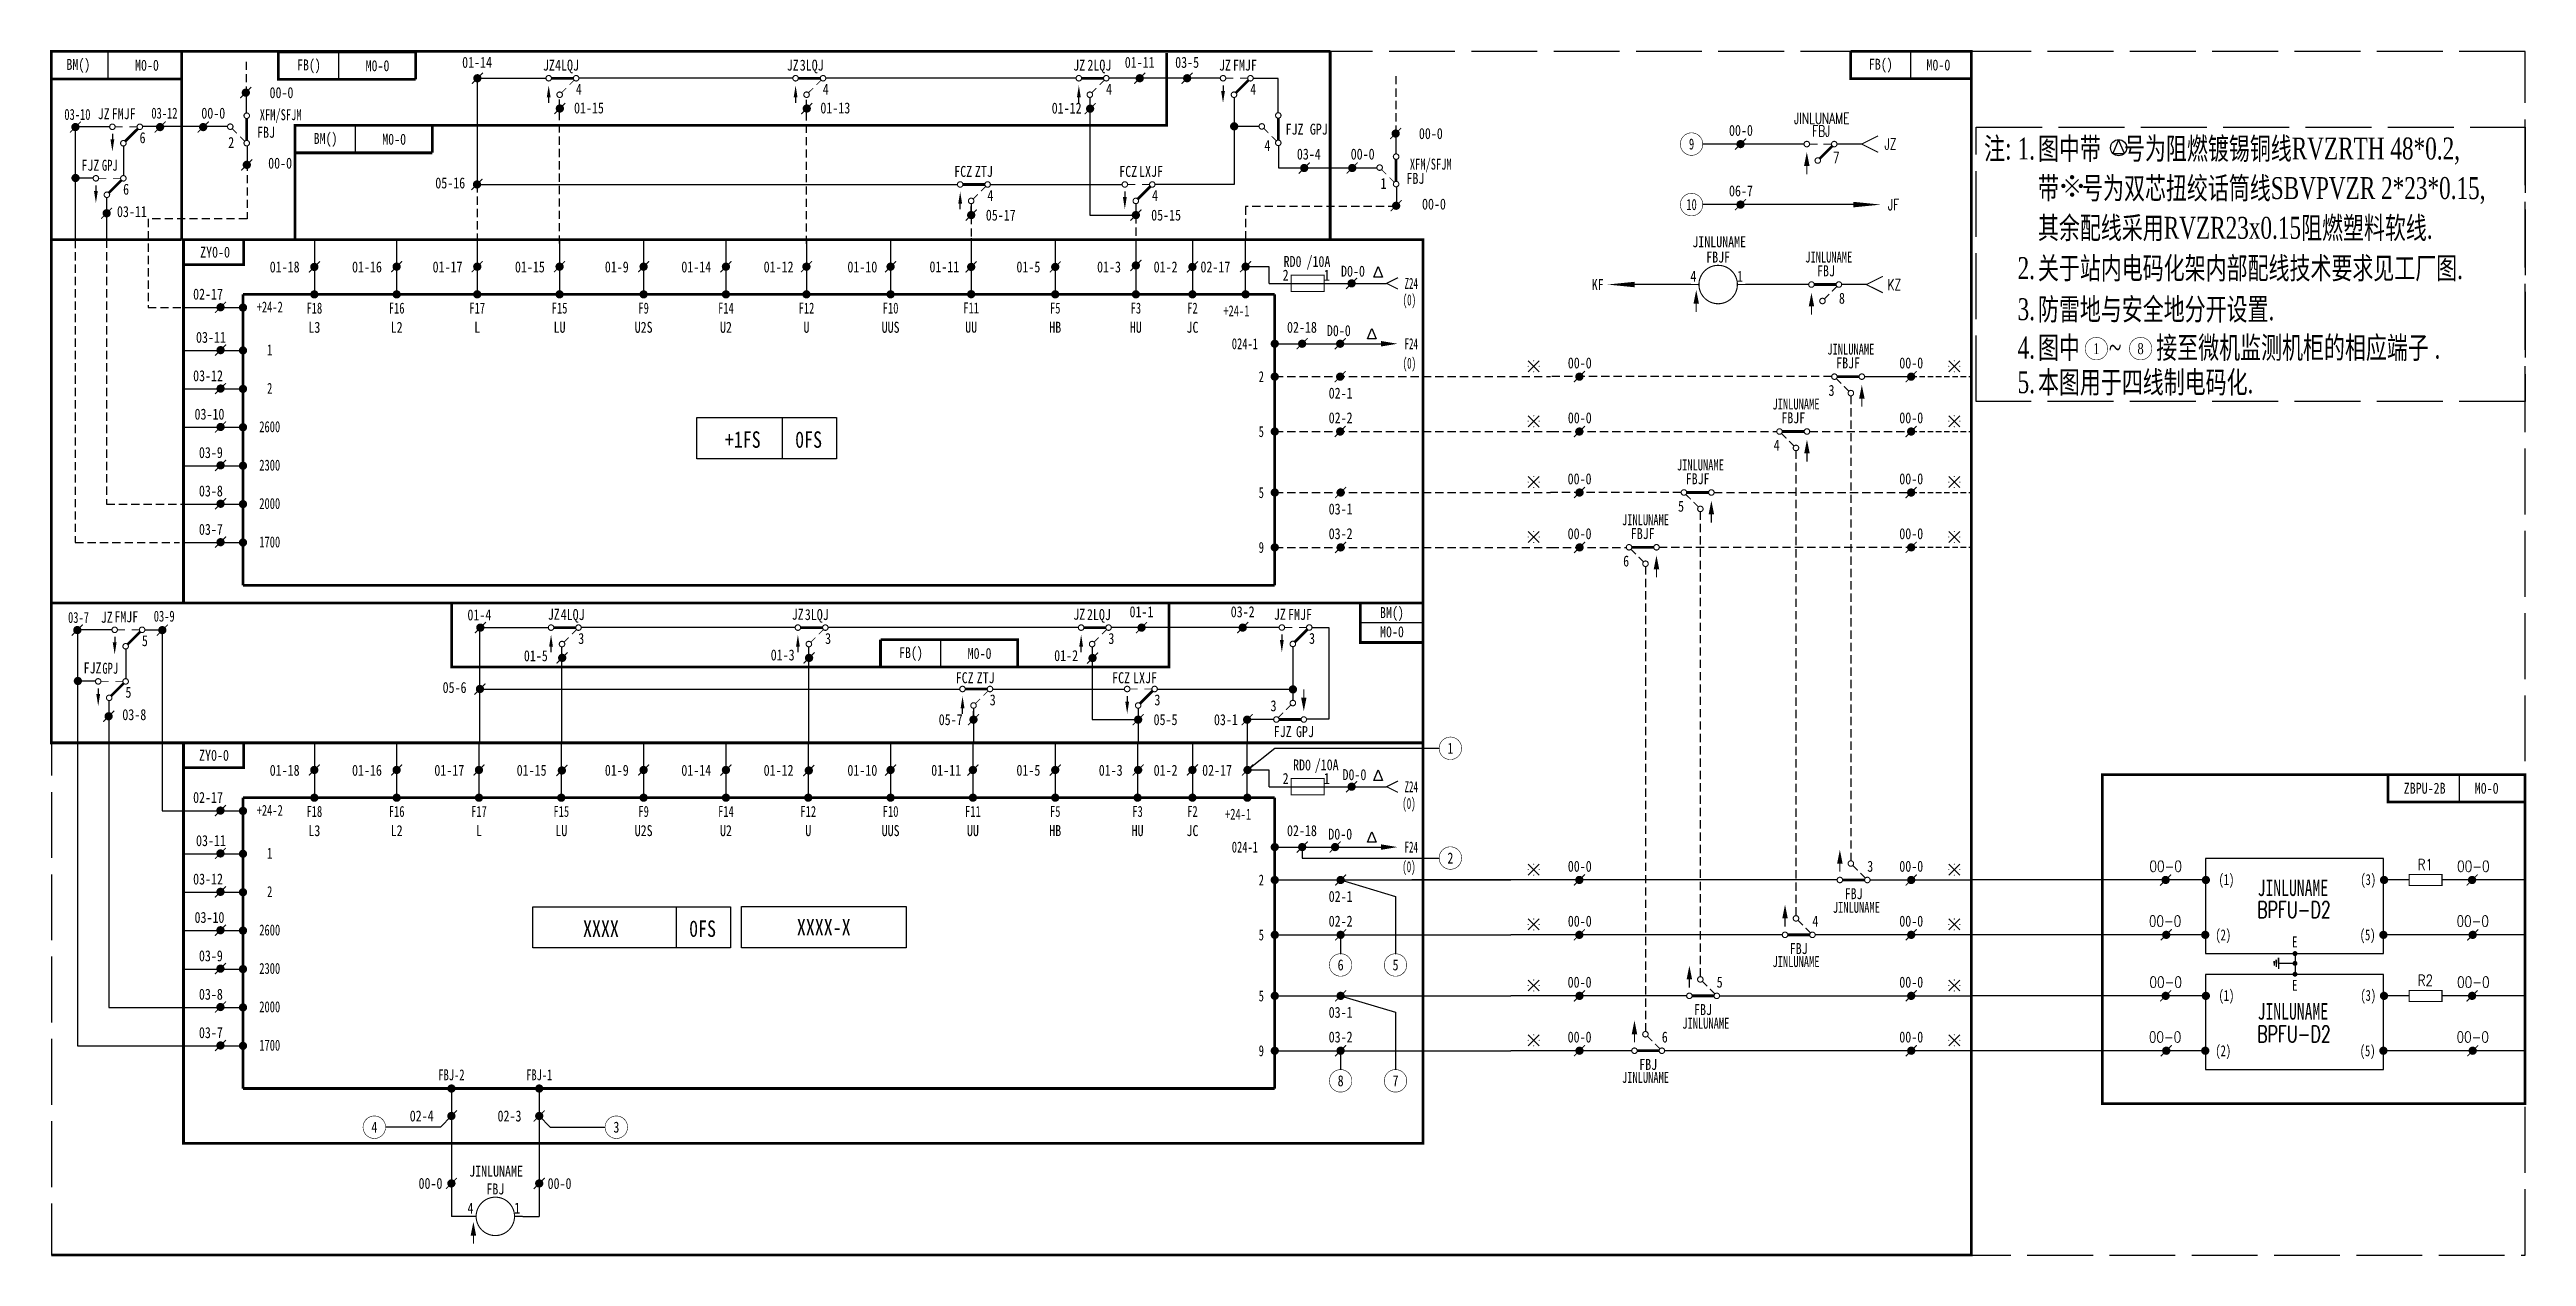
# Model space of a CAD drawing. Header units: millimetres. Extents: x -451 to 0, y -220 to 0.
import ezdxf
from ezdxf.enums import TextEntityAlignment as Align

# ---------------------------------------------------------------- set-up
doc = ezdxf.new("R2010")
doc.units = ezdxf.units.MM
doc.linetypes.add('ACAD_ISO02W100', pattern=[15, 12, -3])
doc.linetypes.add('DASHEDX2', pattern=[1.5, 1, -0.5])
for name, color, linetype in [('define', 7, 'Continuous'), ('hide', 7, 'Continuous'), ('tie', 7, 'Continuous')]:
    doc.layers.add(name, color=color, linetype=linetype)
doc.styles.add('CHINESE', font='TIMES.TTF', dxfattribs={"width": 0.7})
doc.styles.add('HZ', font='TXT', dxfattribs={"width": 0.7, "bigfont": 'HZTXT'})

msp = doc.modelspace()

# ---------------------------------------------------------------- texts
at = {"color": 4}
for s, width, p in [('BM()', 0.8, (-445.82, -2.54)), ('M0-0', 0.8, (-433.32, -2.54)), ('FB()', 0.8, (-403.81, -2.63)), ('M0-0', 0.8, (-391.31, -2.63)), ('FB()', 0.8, (-117.4, -2.5)), ('M0-0', 0.8, (-106.9, -2.5)), ('XFM/SFJM', 0.7, (-408.96, -11.71)), ('BM()', 0.8, (-400.78, -16.03)), ('M0-0', 0.8, (-388.28, -16.03)), ('XFM/SFJM', 0.7, (-199.4, -20.72)), ('ZY0-0', 0.8, (-420.91, -36.61)), ('JINLUNAME', 0.8, (-146.84, -34.72)), ('JINLUNAME', 0.7, (-126.88, -37.5)), ('JINLUNAME', 0.7, (-122.85, -54.29)), ('JINLUNAME', 0.7, (-132.85, -64.29)), ('JINLUNAME', 0.7, (-150.27, -75.4)), ('JINLUNAME', 0.7, (-160.27, -85.39))]:
    msp.add_text(s, height=2, dxfattribs=dict(at, width=width)).set_placement(p, align=Align.MIDDLE)
at = {"color": 7, "width": 0.8}
for s, height, p in [('01-14', 2, (-373.17, -3)), ('01-11', 2, (-252.43, -3)), ('03-5', 2, (-243.79, -3)), ('FBJ', 2, (-411.62, -15.75)), ('FBJ', 2, (-202.19, -24.15)), ('05-16', 2, (-378.06, -24.98)), ('06-7', 2, (-142.88, -26.43)), ('/10A', 2, (-219.86, -39.29)), ('FBJF', 2, (-147.03, -38.5)), ('FBJ', 2, (-127.38, -41)), ('L3', 2, (-402.82, -51.29)), ('L2', 2, (-387.82, -51.29)), ('L', 2, (-373.14, -51.29)), ('LU', 2, (-358.14, -51.29)), ('U2S', 2, (-342.82, -51.29)), ('U2', 2, (-327.82, -51.29)), ('U', 2, (-313.15, -51.29)), ('UUS', 2, (-297.82, -51.29)), ('UU', 2, (-283.14, -51.26)), ('HB', 2, (-267.82, -51.29)), ('HU', 2, (-253.13, -51.29)), ('JC', 2, (-242.82, -51.29)), ('FBJF', 2, (-123.35, -57.79)), ('02-1', 2, (-215.82, -63.29)), ('02-2', 2, (-215.82, -67.79)), ('FBJF', 2, (-133.35, -67.79)), ('+1FS', 3, (-324.76, -72.26)), ('FBJF', 2, (-150.77, -78.9)), ('03-1', 2, (-215.82, -84.41)), ('03-2', 2, (-215.82, -88.91)), ('FBJF', 2, (-160.77, -88.89)), ('GPJ', 2, (-222.32, -124.99)), ('/10A', 2, (-218.36, -131.03)), ('L3', 2, (-402.82, -143.03)), ('L2', 2, (-387.82, -143.03)), ('L', 2, (-372.82, -143.03)), ('LU', 2, (-357.82, -143.03)), ('U2S', 2, (-342.82, -143.03)), ('U2', 2, (-327.82, -143.03)), ('U', 2, (-312.82, -143.03)), ('UUS', 2, (-297.82, -143.03)), ('UU', 2, (-282.82, -143.03)), ('HB', 2, (-267.82, -143.03)), ('HU', 2, (-252.82, -143.03)), ('JC', 2, (-242.82, -143.03)), ('FBJ', 2, (-122.35, -154.53)), ('FBJ', 2, (-132.35, -164.53)), ('FBJ', 2, (-149.78, -175.65)), ('FBJ', 2, (-159.78, -185.65)), ('FBJ', 2, (-369.84, -208.34))]:
    msp.add_text(s, height=height, dxfattribs=at).set_placement(p, align=Align.CENTER)
at = {"color": 4, "width": 0.8}
for s, p in [('JZ', (-358.99, -3.51)), ('JZ', (-314.56, -3.51)), ('JZ', (-262.37, -3.51)), ('JZ', (-235.81, -3.51)), ('JZ', (-440.11, -12.36)), ('FJZ', (-222.58, -15.18)), ('FJZ', (-442, -21.76)), ('FCZ', (-282.96, -22.88)), ('FCZ', (-252.89, -22.88)), ('RD0', (-222.95, -39.29))]:
    msp.add_text(s, height=2, dxfattribs=at).set_placement(p, align=Align.RIGHT)
at = {"color": 7}
for s, width, p in [('4LQJ', 0.8, (-358.96, -3.51)), ('3LQJ', 0.8, (-314.37, -3.51)), ('2LQJ', 0.8, (-261.96, -3.51)), ('FMJF', 0.8, (-235.44, -3.51)), ('FMJF', 0.8, (-439.73, -12.36)), ('2', 0.8, (-418.51, -17.61)), ('GPJ', 0.7, (-441.52, -21.76)), ('ZTJ', 0.8, (-282.46, -22.88)), ('LXJF', 0.8, (-252.55, -22.88)), ('1', 0.8, (-208.55, -25.07)), ('01-18', 0.8, (-410.95, -40.29)), ('01-16', 0.8, (-395.95, -40.29)), ('01-17', 0.8, (-381.27, -40.29)), ('01-15', 0.8, (-366.27, -40.29)), ('01-9', 0.8, (-349.89, -40.29)), ('01-14', 0.8, (-335.95, -40.29)), ('01-12', 0.8, (-320.95, -40.29)), ('01-10', 0.8, (-305.69, -40.29)), ('01-11', 0.8, (-290.74, -40.26)), ('01-5', 0.8, (-274.89, -40.29)), ('01-3', 0.8, (-260.2, -40.29)), ('01-2', 0.8, (-249.89, -40.29)), ('02-17', 0.8, (-241.36, -40.29)), ('2', 0.8, (-226.39, -41.79)), ('4', 0.8, (-152.1, -42)), ('02-17', 0.8, (-424.91, -45.24)), ('03-11', 0.8, (-424.38, -53.12)), ('03-12', 0.8, (-424.91, -60.12)), ('3', 0.8, (-126.92, -62.79)), ('03-10', 0.8, (-424.65, -67.12)), ('03-9', 0.8, (-423.85, -74.12)), ('4', 0.8, (-136.92, -72.79)), ('03-8', 0.8, (-423.85, -81.12)), ('5', 0.8, (-154.34, -83.9)), ('03-7', 0.8, (-423.85, -88.12)), ('6', 0.8, (-164.34, -93.89)), ('FMJF', 0.8, (-439.27, -104.05)), ('4LQJ', 0.8, (-357.93, -103.65)), ('3LQJ', 0.8, (-313.45, -103.65)), ('2LQJ', 0.8, (-262.04, -103.65)), ('FMJF', 0.8, (-225.4, -103.63)), ('GPJ', 0.7, (-441.44, -113.44)), ('ZTJ', 0.8, (-282.14, -115.17)), ('LXJF', 0.8, (-253.64, -115.17)), ('3', 0.8, (-228.59, -120.28)), ('2', 0.8, (-226.39, -133.53)), ('4', 0.8, (-374.91, -211.84))]:
    msp.add_text(s, height=2, dxfattribs=dict(at, width=width)).set_placement(p)
at = {"color": 4, "width": 0.8}
for p in [(-406.63, -7.52), (-419.06, -11.26), (-209.63, -18.72), (-197.21, -14.98), (-406.88, -20.37), (-196.64, -27.83)]:
    msp.add_text('00-0', height=2, dxfattribs=at).set_placement(p, align=Align.MIDDLE_RIGHT)
at = {"color": 7}
for s, width, p in [('4', 0.8, (-354.62, -6.9)), ('4', 0.8, (-309.63, -6.9)), ('4', 0.8, (-258.02, -6.9)), ('4', 0.8, (-231.75, -6.9)), ('6', 0.8, (-434.12, -15.75)), ('9', 0.7, (-151.88, -16.9)), ('6', 0.8, (-437.12, -25.14)), ('4', 0.8, (-279.64, -26.26)), ('4', 0.8, (-249.64, -26.26)), ('10', 0.7, (-151.88, -27.93)), ('5', 0.8, (-433.7, -107.43)), ('3', 0.8, (-354.19, -107.03)), ('3', 0.8, (-309.21, -107.03)), ('3', 0.8, (-257.6, -107.03)), ('3', 0.8, (-221.03, -107.01)), ('5', 0.8, (-436.7, -116.83)), ('3', 0.8, (-279.21, -118.22)), ('3', 0.8, (-249.21, -118.22)), ('1', 0.8, (-195.82, -127.03)), ('ZBPU-2B', 0.8, (-18.3, -134.32)), ('2', 0.8, (-195.82, -147.03)), ('6', 0.8, (-215.82, -166.52)), ('5', 0.8, (-205.82, -166.52)), ('8', 0.8, (-215.82, -187.64)), ('7', 0.8, (-205.82, -187.64)), ('4', 0.8, (-391.89, -196.09)), ('3', 0.8, (-347.79, -196.09))]:
    msp.add_text(s, height=2, dxfattribs=dict(at, width=width)).set_placement(p, align=Align.MIDDLE)
at = {"color": 7, "lineweight": -2, "width": 0.7}
msp.add_text('03-10', height=2, dxfattribs=at).set_placement((-443.61, -11.49), align=Align.MIDDLE_RIGHT)
at = {"color": 7}
for s, width, p in [('03-12', 0.7, (-427.76, -11.26)), ('01-15', 0.8, (-350.06, -10.31)), ('01-13', 0.8, (-305.17, -10.31)), ('01-12', 0.8, (-263.02, -10.34)), ('03-4', 0.8, (-219.44, -18.72)), ('03-11', 0.8, (-433.34, -29.2)), ('05-17', 0.8, (-275.03, -29.84)), ('05-15', 0.8, (-244.9, -29.84)), ('02-18', 0.8, (-220.15, -50.29)), ('02-18', 0.8, (-220.15, -142.03))]:
    msp.add_text(s, height=2, dxfattribs=dict(at, width=width)).set_placement(p, align=Align.MIDDLE_RIGHT)
at = {"width": 0.8}
msp.add_text('GPJ', height=2, dxfattribs=at).set_placement((-218.17, -14.18), align=Align.MIDDLE_RIGHT)
at = {"color": 4}
for s, height, width, p in [('00-0', 2, 0.8, (-142.88, -15.4)), ('D0-0', 2, 0.8, (-213.57, -41.06)), ('(0)', 2, 0.6, (-203.29, -46.3)), ('D0-0', 2, 0.8, (-216.15, -51.9)), ('(0)', 2, 0.6, (-203.29, -57.84)), ('00-0', 2, 0.8, (-172.25, -57.79)), ('00-0', 2, 0.8, (-111.85, -57.79)), ('00-0', 2, 0.8, (-172.25, -67.79)), ('00-0', 2, 0.8, (-111.85, -67.79)), ('0FS', 3, 0.8, (-312.76, -72.26)), ('00-0', 2, 0.8, (-172.28, -78.91)), ('00-0', 2, 0.8, (-111.85, -78.91)), ('00-0', 2, 0.8, (-172.28, -88.91)), ('00-0', 2, 0.8, (-111.85, -88.91))]:
    msp.add_text(s, height=height, dxfattribs=dict(at, width=width)).set_placement(p, align=Align.CENTER)
at = {"color": 4, "style": 'HZ', "width": 0.7}
msp.add_text('JINLUNAME', height=2, dxfattribs=at).set_placement((-128.17, -13.18), align=Align.CENTER)
at = {"color": 7, "style": 'HZ', "width": 0.7}
msp.add_text('FBJ', height=2, dxfattribs=at).set_placement((-128.25, -15.53), align=Align.CENTER)
at = {"width": 0.8}
msp.add_text('4', height=2, dxfattribs=at).set_placement((-229.18, -17.18), align=Align.MIDDLE)
at = {"color": 7, "style": 'HZ', "width": 0.7}
for s, p in [('JZ', (-114.55, -17.9)), ('7', (-124.95, -20.4)), ('JF', (-114.05, -28.93)), ('KZ', (-113.7, -43.5))]:
    msp.add_text(s, height=2, dxfattribs=at).set_placement(p, align=Align.RIGHT)
at = {"color": 7}
for s, width, p in [('1', 0.8, (-217.79, -41.79)), ('1', 0.8, (-142.5, -42)), ('Z24', 0.6, (-201.73, -43.29)), ('KF', 0.8, (-167.89, -43.5)), ('F24', 0.6, (-201.73, -54.29)), ('1', 0.8, (-217.79, -133.53)), ('Z24', 0.6, (-201.73, -135.03)), ('F24', 0.6, (-201.73, -146.03)), ('3', 0.8, (-118.78, -149.53)), ('4', 0.8, (-128.78, -159.53)), ('5', 0.8, (-146.21, -170.65)), ('6', 0.8, (-156.21, -180.65)), ('1', 0.8, (-365.31, -211.84))]:
    msp.add_text(s, height=2, dxfattribs=dict(at, width=width)).set_placement(p, align=Align.RIGHT)
at = {"color": 7, "linetype": 'ACAD_ISO02W100', "width": 0.8}
msp.add_text('8', height=2, dxfattribs=at).set_placement((-125.03, -46))
at = {"color": 3, "width": 0.8}
for s, p in [('JZ', (-439.55, -104.15)), ('JZ', (-358.1, -103.6)), ('JZ', (-313.65, -103.6)), ('JZ', (-262.36, -103.6)), ('JZ', (-225.8, -103.6)), ('FJZ', (-441.6, -113.38)), ('FCZ', (-282.69, -115.17)), ('FCZ', (-254.19, -115.17)), ('FJZ', (-224.73, -124.97)), ('RD0', (-221.22, -131.06))]:
    msp.add_text(s, height=2, dxfattribs=at).set_placement(p, align=Align.RIGHT)
at = {"color": 3}
for s, height, width, p in [('BM()', 2, 0.8, (-206.47, -102.44)), ('FB()', 2, 0.8, (-294.11, -109.75)), ('JINLUNAME', 3, 0.7, (-42.31, -152.47)), ('JINLUNAME', 2, 0.7, (-121.85, -156.03)), ('JINLUNAME', 2, 0.7, (-132.85, -165.91)), ('JINLUNAME', 3, 0.7, (-42.31, -175)), ('JINLUNAME', 2, 0.7, (-149.28, -177.15)), ('JINLUNAME', 2, 0.7, (-160.27, -187.03))]:
    msp.add_text(s, height=height, dxfattribs=dict(at, width=width)).set_placement(p, align=Align.MIDDLE)
at = {"color": 5, "width": 0.8}
for s, p in [('M0-0', (-206.47, -105.8)), ('M0-0', (-281.61, -109.75)), ('ZY0-0', (-421.1, -128.31)), ('M0-0', (-7, -134.32))]:
    msp.add_text(s, height=2, dxfattribs=at).set_placement(p, align=Align.MIDDLE)
at = {"color": 3, "width": 0.8}
for s, p in [('01-18', (-410.95, -132.03)), ('01-16', (-395.95, -132.03)), ('01-9', (-349.89, -132.03)), ('01-14', (-335.95, -132.03)), ('01-10', (-305.69, -132.03)), ('01-5', (-274.89, -132.03)), ('01-2', (-249.89, -132.03)), ('03-11', (-424.38, -144.85)), ('03-12', (-424.91, -151.85)), ('03-10', (-424.65, -158.85)), ('03-9', (-423.85, -165.85))]:
    msp.add_text(s, height=2, dxfattribs=at).set_placement(p)
at = {"color": 3}
for s, width, p in [('D0-0', 0.8, (-213.3, -132.83)), ('(0)', 0.6, (-203.37, -138.07)), ('D0-0', 0.8, (-215.89, -143.66)), ('(0)', 0.6, (-203.37, -149.61)), ('JINLUNAME', 0.8, (-369.71, -205.1))]:
    msp.add_text(s, height=2, dxfattribs=dict(at, width=width)).set_placement(p, align=Align.CENTER)
at = {"color": 3, "style": 'HZ', "width": 0.8}
for s, p in [('R1', (-18.18, -149.21)), ('00-0', (-9.43, -149.53)), ('00-0', (-9.54, -159.53)), ('R2', (-18.18, -170.32)), ('00-0', (-9.43, -170.65)), ('00-0', (-9.54, -180.65))]:
    msp.add_text(s, height=2, dxfattribs=at).set_placement(p, align=Align.CENTER)
at = {"color": 7, "width": 0.7}
for s, p in [('(1)', (-55.85, -150.95)), ('(3)', (-30.01, -150.95)), ('(2)', (-56.43, -161.03)), ('E', (-42.44, -162.31)), ('(5)', (-30.12, -161.03)), ('(1)', (-55.85, -172.06)), ('E', (-42.44, -170.23)), ('(3)', (-30.01, -172.06)), ('(2)', (-56.43, -182.15)), ('(5)', (-30.12, -182.15))]:
    msp.add_text(s, height=2, dxfattribs=at).set_placement(p, align=Align.MIDDLE_LEFT)
at = {"color": 7, "style": 'HZ', "width": 0.7}
for p in [(-42.11, -156.43), (-42.11, -179.11)]:
    msp.add_text('BPFU-D2', height=3, dxfattribs=at).set_placement(p, align=Align.MIDDLE)
at = {"color": 6, "width": 0.8}
for s, p in [('XXXX', (-350.6, -161.4)), ('0FS', (-332.08, -161.4))]:
    msp.add_text(s, height=3, dxfattribs=at).set_placement(p, align=Align.CENTER)
msp.add_text('XXXX-X', height=3, dxfattribs=at).set_placement((-310, -159.64), align=Align.MIDDLE)
at = {"layer": 'tie', "color": 3, "lineweight": -2, "width": 0.7}
msp.add_text('03-7', height=2, dxfattribs=at).set_placement((-443.89, -103.18), align=Align.MIDDLE_RIGHT)
at = {"layer": 'tie', "color": 3}
for s, width, p in [('03-9', 0.7, (-428.27, -102.94)), ('01-5', 0.8, (-360.29, -110.16)), ('01-3', 0.8, (-315.31, -110.01)), ('01-2', 0.8, (-263.66, -110.13)), ('03-8', 0.8, (-433.45, -120.89)), ('05-7', 0.8, (-284.7, -121.8)), ('05-5', 0.8, (-245.55, -121.8)), ('03-1', 0.8, (-234.55, -121.81))]:
    msp.add_text(s, height=2, dxfattribs=dict(at, width=width)).set_placement(p, align=Align.MIDDLE_RIGHT)
at = {"layer": 'tie', "color": 3, "width": 0.8}
for s, p in [('01-4', (-372.75, -103.71)), ('01-1', (-252.11, -103.14)), ('03-2', (-233.67, -103.14)), ('05-6', (-377.27, -116.94)), ('00-0', (-172.25, -149.53)), ('00-0', (-111.85, -149.53)), ('02-1', (-215.82, -155.03)), ('02-2', (-215.82, -159.53)), ('00-0', (-172.25, -159.53)), ('00-0', (-111.85, -159.53)), ('00-0', (-172.28, -170.65)), ('00-0', (-111.85, -170.65)), ('03-1', (-215.82, -176.15)), ('03-2', (-215.82, -180.65)), ('00-0', (-172.28, -180.65)), ('00-0', (-111.85, -180.65))]:
    msp.add_text(s, height=2, dxfattribs=at).set_placement(p, align=Align.CENTER)
for s, p in [('01-17', (-380.95, -132.03)), ('01-15', (-365.95, -132.03)), ('01-12', (-320.95, -132.03)), ('01-11', (-290.42, -132.03)), ('01-3', (-259.89, -132.03)), ('02-17', (-241.05, -132.03)), ('02-17', (-424.91, -136.98)), ('03-8', (-423.85, -172.85)), ('03-7', (-423.85, -179.85)), ('00-0', (-360.32, -207.35))]:
    msp.add_text(s, height=2, dxfattribs=at).set_placement(p)
at = {"layer": 'tie', "color": 3, "style": 'HZ', "width": 0.8}
for p in [(-65.49, -149.53), (-65.6, -159.53), (-65.49, -170.65), (-65.6, -180.65)]:
    msp.add_text('00-0', height=2, dxfattribs=at).set_placement(p, align=Align.CENTER)
at = {"layer": 'tie', "color": 3, "width": 0.8}
for s, p in [('02-4', (-385.44, -194.04)), ('02-3', (-369.44, -194.04))]:
    msp.add_text(s, height=2, dxfattribs=at).set_placement(p, align=Align.MIDDLE_LEFT)
msp.add_text('00-0', height=2, dxfattribs=at).set_placement((-379.48, -207.33), align=Align.RIGHT)

# ---------------------------------------------------------------- blocks, each defined once
blk = doc.blocks.new('JS')
at = {"const_width": 0.75}
blk.add_lwpolyline([(-0.375, 0, -1), (0.375, 0, -1)], format="xyb", close=True, dxfattribs=at)
at = {"width": 0.7}
blk.add_attdef('Z20', text='', height=2, dxfattribs=at).set_placement((0, 1.5), align=Align.CENTER)
blk = doc.blocks.new('JTX')
at = {"const_width": 0.2}
blk.add_lwpolyline([(0, -2.5), (0, -4)], dxfattribs=at)
blk.add_solid([(-0.5, -2.5), (0.5, -2.5), (0, 0)])
blk = doc.blocks.new('JY')
at = {"const_width": 0.75}
blk.add_lwpolyline([(0.375, 0, -1), (-0.375, 0, -1)], format="xyb", close=True, dxfattribs=at)
at = {"width": 0.7}
blk.add_attdef('Z20', text='', height=2, dxfattribs=at).set_placement((1.5, 0), align=Align.MIDDLE_LEFT)
blk = doc.blocks.new('JX')
at = {"const_width": 0.75}
blk.add_lwpolyline([(-0.375, 0, 1), (0.375, 0, 1)], format="xyb", close=True, dxfattribs=at)
at = {"width": 0.7}
blk.add_attdef('Z20', text='', height=2, dxfattribs=at).set_placement((0, -3.5), align=Align.CENTER)
blk = doc.blocks.new('conti_2')
for points in [[(-0.95, 0, 0.1, 0.1, 1), (-1.05, 0, 0.1, 0.1, 1)], [(0.05, 1, 0.1, 0.1, 1), (-0.05, 1, 0.1, 0.1, 1)], [(1.05, 0, 0.1, 0.1, 1), (0.95, 0, 0.1, 0.1, 1)], [(0.05, -1, 0.1, 0.1, 1), (-0.05, -1, 0.1, 0.1, 1)]]:
    blk.add_lwpolyline(points, format="xyseb", close=True)
for points in [[(-1, -1), (1, 1)], [(1, -1), (-1, 1)]]:
    blk.add_lwpolyline(points)
blk.add_attdef('1', text='', height=2).set_placement((2.27, 0.09), align=Align.MIDDLE)
blk = doc.blocks.new('D1')
at = {"const_width": 0.2}
for points in [[(0, 0.5, -1), (0, -0.5, -1), (0, 0.5)], [(5, 0.5, -1), (5, -0.5, -1), (5, 0.5)], [(3, -2.5, -1), (3, -3.5, -1), (3, -2.5)]]:
    blk.add_lwpolyline(points, format="xyb", dxfattribs=at)
for points, const_width in [([(4.5, 0), (0.5, 0)], 0.5), ([(1.25, -1.25), (0.31, -0.31)], 0.2), ([(2.68, -2.68), (1.75, -1.75)], 0.2)]:
    blk.add_lwpolyline(points, dxfattribs=dict(const_width=const_width))
blk = doc.blocks.new('X')
at = {"const_width": 0.219}
for points in [[(-0.96, -0.08, 1), (-0.81, 0.08, 1)], [(-0.08, 0.81, 1), (0.08, 0.96, 1)], [(0.81, -0.08, 1), (0.96, 0.08, 1)], [(-0.08, -0.96, 1), (0.08, -0.81, 1)]]:
    blk.add_lwpolyline(points, format="xyb", close=True, dxfattribs=at)
at = {"const_width": 0.125}
for points in [[(-0.66, 0.66), (0.66, -0.66)], [(-0.66, -0.66), (0.66, 0.66)]]:
    blk.add_lwpolyline(points, dxfattribs=at)
blk = doc.blocks.new('dmh_circuit_note_0000_0')
at = {"const_width": 0.1}
for points in [[(19.84, 9.63, 1), (23.94, 9.63, 1)], [(27.89, 9.63, 1), (31.99, 9.63, 1)]]:
    blk.add_lwpolyline(points, format="xyb", close=True, dxfattribs=at)
at = {"layer": 'define'}
for p, q in [((25.94, 47.71), (24.9, 45.2)), ((24.9, 45.2), (26.98, 45.2)), ((26.98, 45.2), (25.94, 47.71))]:
    blk.add_line(p, q, dxfattribs=at)
blk.add_circle((25.94, 46.24), 1.47, dxfattribs=at)
at = {"layer": 'hide', "linetype": 'ACAD_ISO02W100'}
blk.add_lwpolyline([(0, 50), (100, 50), (100, 0), (0, 0)], close=True, dxfattribs=at)
at = {"xscale": 1.799999999999955, "yscale": 1.800000000000011, "zscale": 1.799999999999997}
blk.add_blockref('X', (17.46, 39.28), dxfattribs=at)
at = {"style": 'CHINESE', "width": 0.7}
for s, p in [('注:', (1.43, 44.1)), ('1.', (7.53, 44.1)), ('图中带    号为阻燃镀锡铜线RVZRTH 48*0.2,', (11.24, 44.1)), ('带    号为双芯扭绞话筒线SBVPVZR 2*23*0.15,', (11.24, 36.89)), ('其余配线采用RVZR23x0.15阻燃塑料软线.', (11.24, 29.65)), ('2.', (7.53, 22.31)), ('关于站内电码化架内部配线技术要求见工厂图.', (11.24, 22.31)), ('3.', (7.53, 14.82)), ('防雷地与安全地分开设置.', (11.24, 14.82)), ('4.', (7.53, 7.82)), ('图中     ~      接至微机监测机柜的相应端子 .', (11.24, 7.82)), ('5.', (7.53, 1.51)), ('本图用于四线制电码化.', (11.24, 1.51))]:
    blk.add_text(s, height=4, dxfattribs=at).set_placement(p)
at = {"style": 'CHINESE', "width": 0.75}
for s, p in [('1', (21.89, 9.63)), ('8', (29.94, 9.63))]:
    blk.add_text(s, height=2, dxfattribs=at).set_placement(p, align=Align.MIDDLE)

# ---------------------------------------------------------------- linework, layer by layer
at = {"color": 7}
for p, q in [((-440.37, -5), (-440.37, 0)), ((-111.9, -5), (-111.9, 0)), ((-398.36, -5.09), (-398.36, -0.09)), ((-247.52, -0.31), (-247.52, -13.49)), ((-395.33, -18.49), (-395.33, -13.49)), ((-247.52, -13.49), (-378.04, -13.49)), ((-142.88, -16.9), (-149.88, -16.9)), ((-131.38, -16.9), (-142.88, -16.9)), ((-120.88, -16.9), (-125.38, -16.9)), ((-373.08, -24.26), (-285.64, -24.26)), ((-279.64, -24.26), (-255.64, -24.26)), ((-283.14, -29.84), (-283.14, -28.27)), ((-253.14, -27.77), (-253.14, -30.03)), ((-121.88, -27.93), (-149.88, -27.93)), ((-402.82, -34.29), (-402.82, -44.29)), ((-387.82, -34.29), (-387.82, -44.29)), ((-373.14, -34.29), (-373.14, -44.29)), ((-358.14, -34.29), (-358.14, -44.29)), ((-342.82, -34.29), (-342.82, -44.29)), ((-327.82, -34.29), (-327.82, -44.29)), ((-313.15, -34.29), (-313.15, -44.29)), ((-297.82, -34.29), (-297.82, -44.29)), ((-283.14, -34.07), (-283.14, -44.07)), ((-267.82, -34.29), (-267.82, -44.29)), ((-253.13, -34.29), (-253.13, -44.29)), ((-242.82, -34.29), (-242.82, -44.29)), ((-233.14, -44.29), (-233.14, -34.29)), ((-228.82, -39.29), (-233.11, -39.29)), ((-228.82, -42.29), (-228.82, -39.29)), ((-228.82, -42.29), (-207.45, -42.29)), ((-130.53, -42.5), (-142.03, -42.5)), ((-120.03, -42.5), (-124.53, -42.5)), ((-227.82, -53.29), (-208.45, -53.29)), ((-227.82, -59.29), (-227.82, -59.29)), ((-333.12, -66.76), (-307.69, -66.76)), ((-333.12, -74.26), (-333.12, -66.76)), ((-317.6, -66.76), (-317.6, -74.26)), ((-307.69, -66.76), (-307.69, -74.26)), ((-227.82, -69.29), (-227.82, -69.29)), ((-307.69, -74.26), (-333.12, -74.26)), ((-227.82, -80.41), (-227.82, -80.41)), ((-227.82, -90.41), (-227.82, -90.41)), ((-288.66, -112.21), (-288.66, -107.21)), ((-224.53, -108.52), (-224.53, -118.31)), ((-372.66, -116.22), (-285.21, -116.22)), ((-279.21, -116.22), (-255.21, -116.22)), ((-249.21, -116.22), (-224.53, -116.22)), ((-282.71, -119.73), (-282.71, -126.03)), ((-282.71, -121.8), (-282.71, -120.23)), ((-252.71, -119.73), (-252.71, -120.58)), ((-252.71, -120.23), (-252.71, -126.03)), ((-402.82, -126.03), (-402.82, -136.03)), ((-387.82, -126.03), (-387.82, -136.03)), ((-372.82, -126.03), (-372.82, -136.03)), ((-357.82, -126.03), (-357.82, -136.03)), ((-342.82, -126.03), (-342.82, -136.03)), ((-327.82, -126.03), (-327.82, -136.03)), ((-312.82, -126.03), (-312.82, -136.03)), ((-297.82, -126.03), (-297.82, -136.03)), ((-282.82, -126.03), (-282.82, -136.03)), ((-267.82, -126.03), (-267.82, -136.03)), ((-252.82, -126.03), (-252.82, -136.03)), ((-242.82, -126.03), (-242.82, -136.03)), ((-232.82, -136.03), (-232.82, -126.03)), ((-232.82, -131.03), (-227.82, -127.03)), ((-227.82, -127.03), (-197.82, -127.03)), ((-228.82, -131.03), (-232.82, -131.03)), ((-228.82, -134.03), (-228.82, -131.03)), ((-228.82, -134.03), (-207.45, -134.03)), ((-227.82, -145.03), (-208.45, -145.03)), ((-222.82, -145.03), (-222.82, -147.03)), ((-222.82, -147.03), (-197.82, -147.03)), ((-227.82, -151.03), (-227.82, -151.03)), ((-227.82, -151.03), (-184.82, -151.03)), ((-215.82, -151.03), (-205.82, -154.03)), ((-125.35, -151.03), (-184.82, -151.03)), ((-119.35, -151.03), (-100.85, -151.03)), ((-363, -155.9), (-327, -155.9)), ((-363, -163.4), (-363, -155.9)), ((-336.91, -155.9), (-336.91, -163.4)), ((-327, -155.9), (-327, -163.4)), ((-205.82, -154.03), (-205.82, -164.52)), ((-227.82, -161.03), (-227.82, -161.03)), ((-227.82, -161.03), (-184.82, -161.03)), ((-215.82, -161.03), (-215.82, -164.52)), ((-135.35, -161.03), (-184.82, -161.03)), ((-100.85, -161.03), (-129.35, -161.03)), ((-327, -163.4), (-363, -163.4)), ((-227.82, -172.15), (-227.82, -172.15)), ((-227.82, -172.15), (-184.82, -172.15)), ((-215.82, -172.15), (-205.82, -175.15)), ((-205.82, -175.15), (-205.82, -185.64)), ((-152.78, -172.15), (-184.82, -172.15)), ((-146.78, -172.15), (-100.9, -172.15)), ((-227.82, -182.15), (-227.82, -182.15)), ((-227.82, -182.15), (-184.82, -182.15)), ((-215.82, -182.15), (-215.82, -185.64)), ((-162.78, -182.15), (-184.82, -182.15)), ((-100.85, -182.15), (-156.78, -182.15)), ((-377.84, -189.04), (-377.84, -203.04)), ((-361.84, -189.04), (-361.84, -203.04)), ((-377.84, -194.04), (-379.84, -196.09)), ((-361.84, -194.04), (-359.84, -196.09)), ((-379.84, -196.09), (-389.84, -196.09)), ((-359.84, -196.09), (-349.84, -196.09)), ((-377.84, -203.04), (-377.84, -212.34)), ((-361.84, -203.04), (-361.84, -212.34)), ((-374.84, -212.34), (-377.84, -212.34)), ((-364.84, -212.34), (-361.84, -212.34))]:
    msp.add_line(p, q, dxfattribs=at)
at = {"linetype": 'DASHEDX2', "ltscale": 1.5}
for p, q in [((-415.16, -7.89), (-415.16, -1.31)), ((-205.73, -15.01), (-205.73, -4.48)), ((-358.14, -35.04), (-358.14, -8.32)), ((-313.15, -35.11), (-313.15, -8.32)), ((-373.14, -24.21), (-373.14, -34.42)), ((-283.14, -27.77), (-283.14, -34.07)), ((-253.14, -29.85), (-253.14, -34.07))]:
    msp.add_line(p, q, dxfattribs=at)
at = {"color": 7, "linetype": 'DASHEDX2', "ltscale": 1.5}
for p, q in [((-415.24, -7.89), (-415.24, -7.1)), ((-205.73, -15.35), (-205.73, -14.56)), ((-227.82, -59.29), (-177.59, -59.29)), ((-126.35, -59.29), (-177.59, -59.29)), ((-122.85, -62.81), (-122.85, -147.53)), ((-227.82, -69.29), (-177.59, -69.29)), ((-177.59, -69.29), (-136.35, -69.29)), ((-132.85, -72.76), (-132.85, -157.53)), ((-227.82, -80.41), (-177.59, -80.41)), ((-153.77, -80.41), (-177.59, -80.41)), ((-150.28, -83.88), (-150.28, -168.65)), ((-227.82, -90.41), (-177.59, -90.41)), ((-177.59, -90.41), (-163.77, -90.41)), ((-160.28, -93.88), (-160.28, -178.65))]:
    msp.add_line(p, q, dxfattribs=at)
for p, q in [((-315.61, -4.9), (-354.62, -4.9)), ((-264.02, -4.9), (-309.65, -4.9)), ((-237.75, -4.9), (-258.02, -4.9)), ((-415.09, -17.19), (-415.09, -20.55)), ((-205.66, -24.65), (-205.66, -28.01)), ((-152.03, -42.5), (-162.23, -42.5)), ((-426.6, -46.71), (-415.63, -46.71)), ((-426.66, -54.52), (-415.63, -54.52)), ((-426.66, -61.52), (-415.63, -61.52)), ((-426.66, -68.52), (-415.63, -68.52)), ((-426.66, -75.52), (-415.63, -75.52)), ((-426.66, -82.52), (-415.63, -82.52)), ((-426.66, -89.52), (-415.63, -89.52)), ((-315.18, -105.03), (-354.2, -105.03)), ((-263.6, -105.03), (-309.22, -105.03)), ((-226.95, -105.03), (-257.6, -105.03)), ((-200.71, -104.14), (-212.24, -104.14)), ((-357.71, -126.12), (-357.71, -108.46)), ((-312.73, -126.12), (-312.73, -108.46)), ((-11.98, -136.82), (-11.98, -131.82)), ((-426.6, -138.44), (-415.63, -138.44)), ((-426.66, -146.26), (-415.63, -146.26)), ((-426.66, -153.26), (-415.63, -153.26)), ((-184.82, -151.03), (-202.87, -151.03)), ((-77.05, -151.03), (-100.85, -151.03)), ((-58.14, -151.03), (-77.1, -151.03)), ((-21.08, -151.03), (-25.69, -151.03)), ((0, -151.03), (-15.16, -151.03)), ((-426.66, -160.26), (-415.63, -160.26)), ((-77.05, -161.03), (-100.85, -161.03)), ((-58.18, -161.03), (-77.05, -161.03)), ((0, -161.03), (-25.8, -161.03)), ((-45.74, -165.83), (-45.74, -166.62)), ((-45.74, -166.22), (-45.74, -165.83)), ((-45.74, -166.23), (-45.74, -166.62)), ((-45.35, -165.58), (-45.35, -166.88)), ((-45.35, -166.22), (-45.35, -165.58)), ((-45.35, -166.23), (-45.35, -166.88)), ((-44.96, -165.23), (-44.96, -167.23)), ((-44.96, -166.23), (-44.96, -165.23)), ((-44.96, -166.23), (-44.96, -167.23)), ((-41.92, -166.23), (-44.96, -166.23)), ((-41.92, -164.44), (-41.92, -168.24)), ((-426.66, -167.26), (-415.63, -167.26)), ((-426.66, -174.26), (-415.63, -174.26)), ((-77.05, -172.15), (-100.85, -172.15)), ((-58.14, -172.15), (-77.1, -172.15)), ((-21.08, -172.15), (-25.69, -172.15)), ((0, -172.15), (-15.16, -172.15)), ((-426.66, -181.26), (-415.63, -181.26)), ((-77.05, -182.15), (-100.85, -182.14)), ((-58.18, -182.15), (-77.05, -182.15)), ((0, -182.15), (-25.8, -182.15))]:
    msp.add_line(p, q)
at = {"color": 7}
for points, const_width in [([(-100.9, 0), (-100.9, -219.4), (-450.73, -219.4)], 0.5), ([(-426.98, 0.08), (-426.98, -34.34)], 0.5), ([(-409.36, -0.09), (-384.36, -0.09), (-384.36, -5.09)], 0.5), ([(-409.36, -0.09), (-409.36, -5.09), (-384.36, -5.09)], 0.5), ([(-217.72, 0.08), (-217.72, -34.34)], 0.5), ([(-122.9, 0), (-100.9, 0), (-100.9, -5)], 0.5), ([(-122.9, 0), (-122.9, -5), (-100.9, -5)], 0.5), ([(-247.52, -0.31), (-247.52, -13.49), (-406.33, -13.49), (-406.33, -34.34)], 0.5), ([(-374.11, -5.9), (-372.11, -3.9)], 0.2), ([(-253.42, -5.9), (-251.42, -3.9)], 0.2), ([(-244.78, -5.9), (-242.78, -3.9)], 0.2), ([(-416.31, -8.52), (-414.31, -6.52)], 0.2), ([(-359.62, -4.9), (-355.62, -4.9)], 0.5), ([(-356.92, -6.7), (-357.76, -7.54)], 0.15), ([(-355.47, -5.25), (-356.32, -6.1)], 0.15), ([(-314.63, -4.9), (-310.63, -4.9)], 0.5), ([(-311.93, -6.7), (-312.78, -7.54)], 0.15), ([(-310.48, -5.25), (-311.33, -6.1)], 0.15), ([(-263.02, -4.9), (-259.02, -4.9)], 0.5), ([(-260.32, -6.7), (-261.17, -7.54)], 0.15), ([(-258.88, -5.25), (-259.72, -6.1)], 0.15), ([(-236.75, -4.9), (-235.35, -4.9)], 0.15), ([(-232.6, -5.25), (-234.89, -7.54)], 0.5), ([(-234.15, -4.9), (-232.75, -4.9)], 0.15), ([(-447.36, -14.8), (-445.36, -12.8)], 0.2), ([(-431.92, -14.8), (-429.92, -12.8)], 0.2), ([(-424.08, -14.8), (-422.08, -12.8)], 0.2), ([(-378.04, -13.49), (-406.33, -13.49), (-406.33, -34.36)], 0.5), ([(-406.33, -13.49), (-381.33, -13.49), (-381.33, -18.49)], 0.5), ([(-406.33, -13.49), (-406.33, -18.49), (-381.33, -18.49)], 0.5), ([(-359.08, -11.42), (-357.08, -9.42)], 0.2), ([(-314.1, -11.42), (-312.1, -9.42)], 0.2), ([(-262.47, -11.45), (-260.47, -9.45)], 0.2), ([(-439.12, -13.75), (-437.72, -13.75)], 0.15), ([(-434.97, -14.1), (-437.27, -16.39)], 0.5), ([(-436.52, -13.75), (-435.12, -13.75)], 0.15), ([(-206.8, -15.98), (-204.8, -13.98)], 0.2), ([(-143.96, -17.9), (-141.96, -15.9)], 0.2), ([(-128.88, -16.9), (-130.38, -16.9)], 0.2), ([(-126.15, -17.17), (-128.52, -19.54)], 0.5), ([(-126.38, -16.9), (-127.88, -16.9)], 0.2), ([(-117.88, -18.4), (-120.88, -16.9), (-117.88, -15.4)], 0.2), ([(-416.13, -21.68), (-414.13, -19.68)], 0.2), ([(-223.45, -22.26), (-221.45, -20.26)], 0.2), ([(-214.71, -22.26), (-212.71, -20.26)], 0.2), ([(-130.88, -20.9), (-130.88, -22.4)], 0.2), ([(-442.12, -23.14), (-440.72, -23.14)], 0.15), ([(-437.97, -23.49), (-440.26, -25.79)], 0.5), ([(-439.52, -23.14), (-438.12, -23.14)], 0.15), ([(-374.19, -25.26), (-372.19, -23.26)], 0.2), ([(-284.64, -24.26), (-280.64, -24.26)], 0.5), ([(-281.94, -26.06), (-282.78, -26.9)], 0.15), ([(-280.49, -24.61), (-281.34, -25.46)], 0.15), ([(-254.64, -24.26), (-253.24, -24.26)], 0.15), ([(-250.49, -24.61), (-252.78, -26.9)], 0.5), ([(-252.04, -24.26), (-250.64, -24.26)], 0.15), ([(-206.71, -29.14), (-204.71, -27.14)], 0.2), ([(-143.95, -28.93), (-141.95, -26.93)], 0.2), ([(-441.67, -30.51), (-439.67, -28.51)], 0.2), ([(-284.14, -30.84), (-282.14, -28.84)], 0.2), ([(-254.13, -30.84), (-252.13, -28.84)], 0.2), ([(-415.72, -34.34), (-415.72, -38.86), (-426.59, -38.86)], 0.5), ([(-150.53, -42.5), (-152.03, -42.5)], 0.2), ([(-143.53, -42.5), (-142.03, -42.5)], 0.2), ([(-129.53, -42.5), (-125.53, -42.5)], 0.5), ([(-126.78, -44.25), (-127.72, -45.19)], 0.2), ([(-125.35, -42.81), (-126.28, -43.75)], 0.2), ([(-117.03, -44), (-120.03, -42.5), (-117.03, -41)], 0.2), ([(-151.03, -46), (-151.03, -47.5)], 0.2), ([(-130.03, -46.5), (-130.03, -48)], 0.2), ([(-173.31, -60.29), (-171.31, -58.29)], 0.2), ([(-112.87, -60.29), (-110.87, -58.29)], 0.2), ([(-125.53, -59.61), (-124.6, -60.54)], 0.2), ([(-121.35, -59.29), (-125.35, -59.29)], 0.5), ([(-124.1, -61.04), (-123.16, -61.98)], 0.2), ([(-120.85, -63.29), (-120.85, -64.79)], 0.2), ([(-173.31, -70.29), (-171.31, -68.29)], 0.2), ([(-135.53, -69.61), (-134.6, -70.54)], 0.2), ([(-131.35, -69.29), (-135.35, -69.29)], 0.5), ([(-134.1, -71.04), (-133.16, -71.98)], 0.2), ([(-112.87, -70.29), (-110.87, -68.29)], 0.2), ([(-130.85, -73.29), (-130.85, -74.79)], 0.2), ([(-173.29, -81.41), (-171.29, -79.41)], 0.2), ([(-152.95, -80.72), (-152.02, -81.65)], 0.2), ([(-148.77, -80.4), (-152.77, -80.4)], 0.5), ([(-112.87, -81.41), (-110.87, -79.41)], 0.2), ([(-151.52, -82.15), (-150.58, -83.09)], 0.2), ([(-148.27, -84.4), (-148.27, -85.9)], 0.2), ([(-173.29, -91.41), (-171.29, -89.41)], 0.2), ([(-158.77, -90.39), (-162.77, -90.39)], 0.5), ([(-112.87, -91.41), (-110.87, -89.41)], 0.2), ([(-162.95, -90.71), (-162.02, -91.64)], 0.2), ([(-161.52, -92.14), (-160.58, -93.08)], 0.2), ([(-158.27, -94.39), (-158.27, -95.89)], 0.2), ([(-247.1, -100.53), (-247.1, -112.21), (-377.79, -112.21), (-377.79, -100.46)], 0.5), ([(-212.25, -100.53), (-212.25, -107.74), (-200.72, -107.74)], 0.5), ([(-447, -106.48), (-445, -104.48)], 0.2), ([(-438.7, -105.43), (-437.3, -105.43)], 0.15), ([(-434.55, -105.79), (-436.84, -108.08)], 0.5), ([(-436.1, -105.43), (-434.7, -105.43)], 0.15), ([(-431.52, -106.49), (-429.52, -104.49)], 0.2), ([(-373.57, -106.03), (-371.57, -104.03)], 0.2), ([(-359.19, -105.03), (-355.19, -105.03)], 0.5), ([(-356.49, -106.83), (-357.34, -107.68)], 0.15), ([(-355.05, -105.39), (-355.89, -106.23)], 0.15), ([(-314.21, -105.03), (-310.21, -105.03)], 0.5), ([(-311.51, -106.83), (-312.35, -107.68)], 0.15), ([(-310.06, -105.39), (-310.91, -106.23)], 0.15), ([(-299.66, -107.21), (-274.66, -107.21), (-274.66, -112.21)], 0.5), ([(-299.66, -107.21), (-299.66, -112.21), (-274.66, -112.21)], 0.5), ([(-262.6, -105.03), (-258.6, -105.03)], 0.5), ([(-259.9, -106.83), (-260.75, -107.68)], 0.15), ([(-258.46, -105.39), (-259.3, -106.23)], 0.15), ([(-253.1, -106.03), (-251.1, -104.03)], 0.2), ([(-234.66, -106.03), (-232.66, -104.03)], 0.2), ([(-226.03, -105.01), (-224.63, -105.01)], 0.15), ([(-221.88, -105.37), (-224.17, -107.66)], 0.5), ([(-223.43, -105.01), (-222.03, -105.01)], 0.15), ([(-358.66, -111.55), (-356.66, -109.55)], 0.2), ([(-313.67, -111.55), (-311.67, -109.55)], 0.2), ([(-262.03, -111.58), (-260.03, -109.58)], 0.2), ([(-441.7, -114.83), (-440.3, -114.83)], 0.15), ([(-437.55, -115.18), (-439.84, -117.47)], 0.5), ([(-439.1, -114.83), (-437.7, -114.83)], 0.15), ([(-373.65, -117.22), (-371.65, -115.22)], 0.2), ([(-284.21, -116.22), (-280.21, -116.22)], 0.5), ([(-280.07, -116.57), (-280.91, -117.42)], 0.15), ([(-254.21, -116.22), (-252.81, -116.22)], 0.15), ([(-250.07, -116.57), (-252.36, -118.86)], 0.5), ([(-251.61, -116.22), (-250.21, -116.22)], 0.15), ([(-222.53, -117.78), (-222.53, -116.28)], 0.2), ([(-441.3, -122.19), (-439.3, -120.19)], 0.2), ([(-283.71, -122.8), (-281.71, -120.8)], 0.2), ([(-281.51, -118.02), (-282.36, -118.86)], 0.15), ([(-253.71, -122.8), (-251.71, -120.8)], 0.2), ([(-233.85, -122.81), (-231.85, -120.81)], 0.2), ([(-200.82, -126.03), (-200.82, -199.04), (-426.66, -199.04), (-426.66, -126.03), (-200.82, -126.03)], 0.5), ([(-415.72, -126.03), (-415.72, -130.55), (-426.59, -130.55)], 0.5), ([(-415.82, -136.03), (-227.82, -136.03)], 0.5), ([(-415.82, -189.04), (-415.82, -136.03)], 0.5), ([(-227.82, -189.04), (-227.82, -136.03)], 0.5), ([(-124.85, -148.03), (-124.85, -149.53)], 0.2), ([(-121.6, -149.28), (-122.54, -148.34)], 0.2), ([(-173.32, -152.03), (-171.32, -150.03)], 0.2), ([(-124.35, -151.03), (-120.35, -151.03)], 0.5), ([(-120.17, -150.71), (-121.1, -149.78)], 0.2), ([(-112.85, -152.03), (-110.85, -150.03)], 0.2), ([(-66.5, -152.03), (-64.5, -150.03)], 0.2), ([(-10.65, -152.03), (-8.65, -150.03)], 0.2), ([(-134.85, -158.03), (-134.85, -159.53)], 0.2), ([(-173.32, -162.03), (-171.32, -160.03)], 0.2), ([(-134.35, -161.03), (-130.35, -161.03)], 0.5), ([(-131.6, -159.28), (-132.54, -158.34)], 0.2), ([(-130.17, -160.71), (-131.1, -159.78)], 0.2), ([(-112.85, -162.03), (-110.85, -160.03)], 0.2), ([(-66.39, -162.03), (-64.39, -160.03)], 0.2), ([(-10.54, -162.03), (-8.54, -160.03)], 0.2), ([(-173.3, -173.15), (-171.3, -171.15)], 0.2), ([(-152.28, -169.15), (-152.28, -170.65)], 0.2), ([(-149.03, -170.4), (-149.97, -169.45)], 0.2), ([(-147.59, -171.83), (-148.53, -170.9)], 0.2), ([(-112.85, -173.15), (-110.85, -171.15)], 0.2), ([(-66.5, -173.15), (-64.5, -171.15)], 0.2), ([(-10.65, -173.15), (-8.65, -171.15)], 0.2), ([(-151.78, -172.15), (-147.78, -172.15)], 0.5), ([(-162.28, -179.15), (-162.28, -180.65)], 0.2), ([(-159.03, -180.4), (-159.97, -179.45)], 0.2), ([(-173.3, -183.15), (-171.3, -181.15)], 0.2), ([(-161.78, -182.15), (-157.78, -182.15)], 0.5), ([(-157.59, -181.83), (-158.53, -180.9)], 0.2), ([(-112.85, -183.15), (-110.85, -181.15)], 0.2), ([(-66.39, -183.15), (-64.39, -181.15)], 0.2), ([(-10.54, -183.15), (-8.54, -181.15)], 0.2), ([(-415.82, -189.04), (-227.82, -189.04)], 0.5), ([(-373.34, -212.34), (-374.84, -212.34)], 0.2), ([(-366.34, -212.34), (-364.84, -212.34)], 0.2)]:
    msp.add_lwpolyline(points, dxfattribs=dict(at, const_width=const_width))
for points, const_width in [([(-373.49, -4.9, 1), (-372.74, -4.9, 1)], 0.75), ([(-360.62, -4.9, 1), (-359.62, -4.9, 1)], 0.2), ([(-355.62, -4.9, 1), (-354.62, -4.9, 1)], 0.2), ([(-315.63, -4.9, 1), (-314.63, -4.9, 1)], 0.2), ([(-310.63, -4.9, 1), (-309.63, -4.9, 1)], 0.2), ([(-264.02, -4.9, 1), (-263.02, -4.9, 1)], 0.2), ([(-259.02, -4.9, 1), (-258.02, -4.9, 1)], 0.2), ([(-252.8, -4.9, 1), (-252.05, -4.9, 1)], 0.75), ([(-244.16, -4.9, 1), (-243.41, -4.9, 1)], 0.75), ([(-237.75, -4.9, 1), (-236.75, -4.9, 1)], 0.2), ([(-232.75, -4.9, 1), (-231.75, -4.9, 1)], 0.2), ([(-415.68, -7.52, 1), (-414.93, -7.52, 1)], 0.75), ([(-358.62, -7.9, 1), (-357.62, -7.9, 1)], 0.2), ([(-313.63, -7.9, 1), (-312.63, -7.9, 1)], 0.2), ([(-262.02, -7.9, 1), (-261.02, -7.9, 1)], 0.2), ([(-235.75, -7.9, 1), (-234.75, -7.9, 1)], 0.2), ([(-446.73, -13.8, 1), (-445.98, -13.8, 1)], 0.75), ([(-440.12, -13.75, 1), (-439.12, -13.75, 1)], 0.2), ([(-435.12, -13.75, 1), (-434.12, -13.75, 1)], 0.2), ([(-431.3, -13.8, 1), (-430.55, -13.8, 1)], 0.75), ([(-423.45, -13.8, 1), (-422.7, -13.8, 1)], 0.75), ([(-358.46, -10.42, 1), (-357.71, -10.42, 1)], 0.75), ([(-313.47, -10.42, 1), (-312.72, -10.42, 1)], 0.75), ([(-261.84, -10.45, 1), (-261.09, -10.45, 1)], 0.75), ([(-234.84, -13.67, -1), (-235.59, -13.67, -1)], 0.75), ([(-438.12, -16.75, 1), (-437.12, -16.75, 1)], 0.2), ([(-206.17, -14.98, 1), (-205.42, -14.98, 1)], 0.75), ([(-149.83, -16.9, -1), (-153.93, -16.9, -1)], 0.1), ([(-143.33, -16.9, 1), (-142.58, -16.9, 1)], 0.75), ([(-445.96, -23.08, -1), (-446.71, -23.08, -1)], 0.75), ([(-443.12, -23.14, 1), (-442.12, -23.14, 1)], 0.2), ([(-438.12, -23.14, 1), (-437.12, -23.14, 1)], 0.2), ([(-415.5, -20.68, 1), (-414.75, -20.68, 1)], 0.75), ([(-222.83, -21.26, 1), (-222.08, -21.26, 1)], 0.75), ([(-214.08, -21.26, 1), (-213.33, -21.26, 1)], 0.75), ([(-441.12, -26.14, 1), (-440.12, -26.14, 1)], 0.2), ([(-373.56, -24.26, 1), (-372.81, -24.26, 1)], 0.75), ([(-285.64, -24.26, 1), (-284.64, -24.26, 1)], 0.2), ([(-283.64, -27.26, 1), (-282.64, -27.26, 1)], 0.2), ([(-280.64, -24.26, 1), (-279.64, -24.26, 1)], 0.2), ([(-255.64, -24.26, 1), (-254.64, -24.26, 1)], 0.2), ([(-253.64, -27.26, 1), (-252.64, -27.26, 1)], 0.2), ([(-250.64, -24.26, 1), (-249.64, -24.26, 1)], 0.2), ([(-149.83, -27.93, -1), (-153.93, -27.93, -1)], 0.1), ([(-441.04, -29.51, 1), (-440.29, -29.51, 1)], 0.75), ([(-283.51, -29.84, 1), (-282.76, -29.84, 1)], 0.75), ([(-253.51, -29.84, 1), (-252.76, -29.84, 1)], 0.75), ([(-206.08, -28.14, 1), (-205.33, -28.14, 1)], 0.75), ([(-143.33, -27.93, 1), (-142.58, -27.93, 1)], 0.75), ([(-143.53, -42.5, -1), (-150.53, -42.5, -1)], 0.2), ([(-172.69, -59.29, 1), (-171.94, -59.29, 1)], 0.75), ([(-112.24, -59.29, 1), (-111.49, -59.29, 1)], 0.75), ([(-172.69, -69.29, 1), (-171.94, -69.29, 1)], 0.75), ([(-112.24, -69.29, 1), (-111.49, -69.29, 1)], 0.75), ([(-172.66, -80.41, 1), (-171.91, -80.41, 1)], 0.75), ([(-112.24, -80.41, 1), (-111.49, -80.41, 1)], 0.75), ([(-172.66, -90.41, 1), (-171.91, -90.41, 1)], 0.75), ([(-112.24, -90.41, 1), (-111.49, -90.41, 1)], 0.75), ([(-446.38, -105.48, 1), (-445.63, -105.48, 1)], 0.75), ([(-439.7, -105.43, 1), (-438.7, -105.43, 1)], 0.2), ([(-437.7, -108.43, 1), (-436.7, -108.43, 1)], 0.2), ([(-434.7, -105.43, 1), (-433.7, -105.43, 1)], 0.2), ([(-430.9, -105.49, 1), (-430.15, -105.49, 1)], 0.75), ([(-372.95, -105.03, 1), (-372.2, -105.03, 1)], 0.75), ([(-360.19, -105.03, 1), (-359.19, -105.03, 1)], 0.2), ([(-358.19, -108.03, 1), (-357.19, -108.03, 1)], 0.2), ([(-355.19, -105.03, 1), (-354.19, -105.03, 1)], 0.2), ([(-315.21, -105.03, 1), (-314.21, -105.03, 1)], 0.2), ([(-313.21, -108.03, 1), (-312.21, -108.03, 1)], 0.2), ([(-310.21, -105.03, 1), (-309.21, -105.03, 1)], 0.2), ([(-263.6, -105.03, 1), (-262.6, -105.03, 1)], 0.2), ([(-261.6, -108.03, 1), (-260.6, -108.03, 1)], 0.2), ([(-258.6, -105.03, 1), (-257.6, -105.03, 1)], 0.2), ([(-252.47, -105.03, 1), (-251.72, -105.03, 1)], 0.75), ([(-234.03, -105.03, 1), (-233.28, -105.03, 1)], 0.75), ([(-227.03, -105.01, 1), (-226.03, -105.01, 1)], 0.2), ([(-225.03, -108.01, 1), (-224.03, -108.01, 1)], 0.2), ([(-222.03, -105.01, 1), (-221.03, -105.01, 1)], 0.2), ([(-358.03, -110.55, 1), (-357.28, -110.55, 1)], 0.75), ([(-313.05, -110.55, 1), (-312.3, -110.55, 1)], 0.75), ([(-261.4, -110.58, 1), (-260.65, -110.58, 1)], 0.75), ([(-445.53, -114.76, -1), (-446.28, -114.76, -1)], 0.75), ([(-442.7, -114.83, 1), (-441.7, -114.83, 1)], 0.2), ([(-440.7, -117.83, 1), (-439.7, -117.83, 1)], 0.2), ([(-437.7, -114.83, 1), (-436.7, -114.83, 1)], 0.2), ([(-373.02, -116.22, 1), (-372.27, -116.22, 1)], 0.75), ([(-285.21, -116.22, 1), (-284.21, -116.22, 1)], 0.2), ([(-280.21, -116.22, 1), (-279.21, -116.22, 1)], 0.2), ([(-255.21, -116.22, 1), (-254.21, -116.22, 1)], 0.2), ([(-250.21, -116.22, 1), (-249.21, -116.22, 1)], 0.2), ([(-224.14, -116.29, -1), (-224.89, -116.29, -1)], 0.75), ([(-440.68, -121.19, 1), (-439.93, -121.19, 1)], 0.75), ([(-283.09, -121.8, 1), (-282.34, -121.8, 1)], 0.75), ([(-283.21, -119.22, 1), (-282.21, -119.22, 1)], 0.2), ([(-253.09, -121.8, 1), (-252.34, -121.8, 1)], 0.75), ([(-253.21, -119.22, 1), (-252.21, -119.22, 1)], 0.2), ([(-233.23, -121.81, 1), (-232.48, -121.81, 1)], 0.75), ([(-193.77, -127.03, -1), (-197.87, -127.03, -1)], 0.1), ([(-193.77, -147.03, -1), (-197.87, -147.03, -1)], 0.1), ([(-172.7, -151.03, 1), (-171.95, -151.03, 1)], 0.75), ([(-112.23, -151.03, 1), (-111.48, -151.03, 1)], 0.75), ([(-65.87, -151.03, 1), (-65.12, -151.03, 1)], 0.75), ([(-10.03, -151.03, 1), (-9.28, -151.03, 1)], 0.75), ([(-172.7, -161.03, 1), (-171.95, -161.03, 1)], 0.75), ([(-112.23, -161.03, 1), (-111.48, -161.03, 1)], 0.75), ([(-65.76, -161.03, 1), (-65.01, -161.03, 1)], 0.75), ([(-9.17, -161.03, -1), (-9.92, -161.03, -1)], 0.75), ([(-213.77, -166.52, -1), (-217.87, -166.52, -1)], 0.1), ([(-203.77, -166.52, -1), (-207.87, -166.52, -1)], 0.1), ([(-172.67, -172.15, 1), (-171.92, -172.15, 1)], 0.75), ([(-112.23, -172.15, 1), (-111.48, -172.15, 1)], 0.75), ([(-65.87, -172.15, 1), (-65.12, -172.15, 1)], 0.75), ([(-10.03, -172.15, 1), (-9.28, -172.15, 1)], 0.75), ([(-172.67, -182.15, 1), (-171.92, -182.15, 1)], 0.75), ([(-112.23, -182.15, 1), (-111.48, -182.15, 1)], 0.75), ([(-65.76, -182.15, 1), (-65.01, -182.15, 1)], 0.75), ([(-9.17, -182.15, -1), (-9.92, -182.15, -1)], 0.75), ([(-213.77, -187.64, -1), (-217.87, -187.64, -1)], 0.1), ([(-203.77, -187.64, -1), (-207.87, -187.64, -1)], 0.1), ([(-389.84, -196.09, -1), (-393.94, -196.09, -1)], 0.1), ([(-345.74, -196.09, -1), (-349.84, -196.09, -1)], 0.1), ([(-366.34, -212.34, -1), (-373.34, -212.34, -1)], 0.2)]:
    msp.add_lwpolyline(points, format="xyb", close=True, dxfattribs=dict(at, const_width=const_width))
for points, const_width in [([(-450.76, -5.04), (-427, -5.04)], 0.5), ([(-415.14, -16.23), (-415.14, -12.23)], 0.5), ([(-227.18, -16.18), (-227.18, -12.18)], 0.5), ([(-416.94, -14.93), (-417.78, -14.09)], 0.15), ([(-415.49, -16.38), (-416.34, -15.53)], 0.15), ([(-228.98, -14.88), (-229.82, -14.03)], 0.15), ([(-227.53, -16.32), (-228.38, -15.48)], 0.15), ([(-207.51, -22.39), (-208.35, -21.55)], 0.15), ([(-205.71, -23.69), (-205.71, -19.69)], 0.5), ([(-206.06, -23.84), (-206.91, -22.99)], 0.15), ([(-426.98, -34.34), (-450.73, -34.34)], 0.5), ([(-403.82, -40.29), (-401.82, -38.29)], 0.2), ([(-388.82, -40.24), (-386.82, -38.24)], 0.2), ([(-374.14, -40.24), (-372.14, -38.24)], 0.2), ([(-359.14, -40.24), (-357.14, -38.24)], 0.2), ([(-343.82, -40.24), (-341.82, -38.24)], 0.2), ([(-328.82, -40.24), (-326.82, -38.24)], 0.2), ([(-314.15, -40.24), (-312.15, -38.24)], 0.2), ([(-298.82, -40.24), (-296.82, -38.24)], 0.2), ([(-284.14, -40.29), (-282.14, -38.29)], 0.2), ([(-268.82, -40.29), (-266.82, -38.29)], 0.2), ([(-254.14, -40.02), (-252.14, -38.02)], 0.2), ([(-243.82, -40.29), (-241.82, -38.29)], 0.2), ([(-234.14, -40.24), (-232.14, -38.24)], 0.2), ([(-216.82, -42.29), (-226.82, -42.29)], 0.2), ([(-214.82, -43.29), (-212.82, -41.29)], 0.2), ([(-205.38, -43.33), (-207.45, -42.29), (-205.38, -41.25)], 0.2), ([(-420.91, -47.64), (-418.91, -45.64)], 0.2), ([(-420.91, -55.46), (-418.91, -53.46)], 0.2), ([(-223.84, -54.29), (-221.84, -52.29)], 0.2), ([(-216.9, -54.29), (-214.9, -52.29)], 0.2), ([(-216.9, -60.29), (-214.9, -58.29)], 0.2), ([(-420.91, -62.46), (-418.91, -60.46)], 0.2), ([(-420.91, -69.46), (-418.91, -67.46)], 0.2), ([(-216.9, -70.29), (-214.9, -68.29)], 0.2), ([(-420.91, -76.46), (-418.91, -74.46)], 0.2), ([(-216.81, -81.41), (-214.81, -79.41)], 0.2), ([(-420.91, -83.46), (-418.91, -81.46)], 0.2), ([(-420.91, -90.46), (-418.91, -88.46)], 0.2), ([(-216.81, -91.41), (-214.81, -89.41)], 0.2), ([(-426.55, -126.03), (-450.82, -126.03)], 0.5), ([(-403.82, -131.98), (-401.82, -129.98)], 0.2), ([(-388.82, -131.98), (-386.82, -129.98)], 0.2), ([(-373.82, -131.98), (-371.82, -129.98)], 0.2), ([(-358.71, -132.07), (-356.71, -130.07)], 0.2), ([(-343.82, -131.98), (-341.82, -129.98)], 0.2), ([(-328.82, -131.98), (-326.82, -129.98)], 0.2), ([(-313.73, -132.07), (-311.73, -130.07)], 0.2), ([(-298.82, -131.98), (-296.82, -129.98)], 0.2), ([(-283.82, -131.98), (-281.82, -129.98)], 0.2), ([(-268.82, -131.98), (-266.82, -129.98)], 0.2), ([(-253.71, -131.98), (-251.71, -129.98)], 0.2), ([(-243.82, -131.98), (-241.82, -129.98)], 0.2), ([(-233.78, -131.98), (-231.78, -129.98)], 0.2), ([(-216.82, -134.03), (-226.82, -134.03)], 0.2), ([(-214.82, -135.03), (-212.82, -133.03)], 0.2), ([(-205.38, -135.07), (-207.45, -134.03), (-205.38, -132.99)], 0.2), ([(-25, -131.82), (-25, -136.82), (0, -136.82)], 0.5), ([(-25, -131.82), (0, -131.82), (0, -136.82)], 0.5), ([(-420.93, -139.38), (-418.93, -137.38)], 0.2), ([(-223.82, -146.03), (-221.82, -144.03)], 0.2), ([(-217.82, -146.03), (-215.82, -144.03)], 0.2), ([(-420.93, -147.19), (-418.93, -145.19)], 0.2), ([(-420.93, -154.19), (-418.93, -152.19)], 0.2), ([(-216.82, -152.03), (-214.82, -150.03)], 0.2), ([(-420.93, -161.19), (-418.93, -159.19)], 0.2), ([(-216.82, -162.03), (-214.82, -160.03)], 0.2), ([(-420.93, -168.19), (-418.93, -166.19)], 0.2), ([(-216.82, -173.15), (-214.82, -171.15)], 0.2), ([(-420.93, -175.19), (-418.93, -173.19)], 0.2), ([(-420.93, -182.19), (-418.93, -180.19)], 0.2), ([(-216.82, -183.15), (-214.82, -181.15)], 0.2), ([(-378.84, -195.04), (-376.84, -193.04)], 0.2), ([(-362.84, -195.04), (-360.84, -193.04)], 0.2), ([(-378.84, -207.34), (-376.84, -205.34)], 0.2), ([(-362.84, -207.34), (-360.84, -205.34)], 0.2)]:
    msp.add_lwpolyline(points, dxfattribs=dict(const_width=const_width))
for points in [[(-415.16, -11.23), (-415.16, -7.43)], [(-360.49, -4.92), (-373.14, -4.92), (-373.14, -24.24)], [(-261.51, -8.4), (-261.51, -29.84), (-253.09, -29.84)], [(-235.21, -8.45), (-235.21, -24.28), (-249.61, -24.28)], [(-227.18, -11.18), (-227.18, -4.92), (-231.75, -4.92)], [(-440.11, -13.75), (-446.38, -13.75), (-446.38, -34.35)], [(-437.62, -17.26), (-437.62, -22.64)], [(-418.62, -13.7), (-434.14, -13.7)], [(-230.7, -13.67), (-235.21, -13.67)], [(-227.17, -17.2), (-227.17, -21.23), (-209.2, -21.23)], [(-205.73, -18.69), (-205.73, -15.01)], [(-443.06, -23.13), (-446.37, -23.13)], [(-440.68, -26.65), (-440.68, -34.36)], [(-439.69, -105.44), (-445.96, -105.44), (-445.96, -126.03)], [(-433.7, -105.43), (-430.52, -105.43), (-430.52, -126.1)], [(-360.07, -105.06), (-372.71, -105.06), (-372.71, -125.71)], [(-221.01, -105.03), (-217.97, -105.03), (-217.97, -121.73), (-222.07, -121.73)], [(-437.19, -108.94), (-437.19, -114.33)], [(-261.08, -108.56), (-261.08, -121.8), (-252.82, -121.8)], [(-442.64, -114.81), (-445.94, -114.81)], [(-440.26, -118.34), (-440.26, -126.04)], [(-232.78, -126.03), (-232.78, -121.74), (-228.07, -121.74)], [(-445.96, -126.03), (-445.96, -181.26), (-426.61, -181.26)], [(-440.26, -126.03), (-440.26, -174.26), (-426.66, -174.26)], [(-430.52, -126.03), (-430.52, -138.44), (-426.21, -138.44)]]:
    msp.add_lwpolyline(points)
for points in [[(-360.12, -6.2, 0, 0.7, 0), (-360.12, -8.4, 0.7, 0.7, 0)], [(-315.13, -6.2, 0, 0.7, 0), (-315.13, -8.4, 0.7, 0.7, 0)], [(-263.52, -6.2, 0, 0.7, 0), (-263.52, -8.4, 0.7, 0.7, 0)], [(-237.25, -9.4, 0, 0.7, 0), (-237.25, -7.2, 0.7, 0.7, 0)], [(-439.62, -18.25, 0, 0.7, 0), (-439.62, -16.05, 0.7, 0.7, 0)], [(-442.62, -27.64, 0, 0.7, 0), (-442.62, -25.44, 0.7, 0.7, 0)], [(-285.14, -25.56, 0, 0.7, 0), (-285.14, -27.76, 0.7, 0.7, 0)], [(-255.14, -28.76, 0, 0.7, 0), (-255.14, -26.56, 0.7, 0.7, 0)], [(-439.2, -109.93, 0, 0.7, 0), (-439.2, -107.73, 0.7, 0.7, 0)], [(-359.69, -106.33, 0, 0.7, 0), (-359.69, -108.53, 0.7, 0.7, 0)], [(-314.71, -106.33, 0, 0.7, 0), (-314.71, -108.53, 0.7, 0.7, 0)], [(-263.1, -106.33, 0, 0.7, 0), (-263.1, -108.53, 0.7, 0.7, 0)], [(-226.53, -109.51, 0, 0.7, 0), (-226.53, -107.31, 0.7, 0.7, 0)], [(-442.2, -119.33, 0, 0.7, 0), (-442.2, -117.13, 0.7, 0.7, 0)], [(-284.71, -117.52, 0, 0.7, 0), (-284.71, -119.72, 0.7, 0.7, 0)], [(-254.71, -120.72, 0, 0.7, 0), (-254.71, -118.52, 0.7, 0.7, 0)]]:
    msp.add_lwpolyline(points, format="xyseb", dxfattribs=at)
for points in [[(-360.07, -9.4), (-360.07, -8.4)], [(-315.09, -9.4), (-315.09, -8.4)], [(-263.52, -9.4), (-263.52, -8.4)], [(-237.25, -6.2), (-237.25, -7.2)], [(-439.62, -15.05), (-439.62, -16.05)], [(-442.62, -24.44), (-442.62, -25.44)], [(-255.14, -25.56), (-255.14, -26.56)], [(-285.14, -28.76), (-285.14, -27.76)], [(-120.35, -59.29), (-111.85, -59.29)], [(-439.2, -106.73), (-439.2, -107.73)], [(-226.53, -106.31), (-226.53, -107.31)], [(-359.65, -109.53), (-359.65, -108.53)], [(-314.67, -109.53), (-314.67, -108.53)], [(-263.1, -109.53), (-263.1, -108.53)], [(-442.2, -116.13), (-442.2, -117.13)], [(-284.71, -120.72), (-284.71, -119.72)], [(-254.71, -117.52), (-254.71, -118.52)]]:
    msp.add_lwpolyline(points, dxfattribs=at)
for points, const_width in [([(-418.64, -13.73, 1), (-417.64, -13.73, 1)], 0.2), ([(-415.64, -11.73, 1), (-414.64, -11.73, 1)], 0.2), ([(-230.68, -13.68, 1), (-229.68, -13.68, 1)], 0.2), ([(-227.68, -11.68, 1), (-226.68, -11.68, 1)], 0.2), ([(-415.64, -16.73, 1), (-414.64, -16.73, 1)], 0.2), ([(-227.68, -16.68, 1), (-226.68, -16.68, 1)], 0.2), ([(-209.21, -21.19, 1), (-208.21, -21.19, 1)], 0.2), ([(-206.21, -19.19, 1), (-205.21, -19.19, 1)], 0.2), ([(-206.21, -24.19, 1), (-205.21, -24.19, 1)], 0.2), ([(-403.2, -39.29, 1), (-402.45, -39.29, 1)], 0.75), ([(-388.2, -39.24, 1), (-387.45, -39.24, 1)], 0.75), ([(-373.51, -39.24, 1), (-372.76, -39.24, 1)], 0.75), ([(-358.51, -39.24, 1), (-357.76, -39.24, 1)], 0.75), ([(-343.2, -39.24, 1), (-342.45, -39.24, 1)], 0.75), ([(-328.2, -39.24, 1), (-327.45, -39.24, 1)], 0.75), ([(-313.53, -39.24, 1), (-312.78, -39.24, 1)], 0.75), ([(-298.2, -39.24, 1), (-297.45, -39.24, 1)], 0.75), ([(-283.51, -39.29, 1), (-282.76, -39.29, 1)], 0.75), ([(-268.2, -39.29, 1), (-267.45, -39.29, 1)], 0.75), ([(-253.51, -39.02, 1), (-252.76, -39.02, 1)], 0.75), ([(-243.2, -39.29, 1), (-242.45, -39.29, 1)], 0.75), ([(-233.51, -39.24, 1), (-232.76, -39.24, 1)], 0.75), ([(-214.2, -42.29, 1), (-213.45, -42.29, 1)], 0.75), ([(-420.28, -46.64, 1), (-419.53, -46.64, 1)], 0.75), ([(-420.28, -54.46, 1), (-419.53, -54.46, 1)], 0.75), ([(-223.21, -53.29, 1), (-222.46, -53.29, 1)], 0.75), ([(-216.28, -53.29, 1), (-215.53, -53.29, 1)], 0.75), ([(-216.28, -59.29, 1), (-215.53, -59.29, 1)], 0.75), ([(-420.28, -61.46, 1), (-419.53, -61.46, 1)], 0.75), ([(-420.28, -68.46, 1), (-419.53, -68.46, 1)], 0.75), ([(-216.28, -69.29, 1), (-215.53, -69.29, 1)], 0.75), ([(-420.28, -75.46, 1), (-419.53, -75.46, 1)], 0.75), ([(-216.19, -80.41, 1), (-215.44, -80.41, 1)], 0.75), ([(-420.28, -82.46, 1), (-419.53, -82.46, 1)], 0.75), ([(-420.28, -89.46, 1), (-419.53, -89.46, 1)], 0.75), ([(-216.19, -90.41, 1), (-215.44, -90.41, 1)], 0.75), ([(-403.2, -130.98, 1), (-402.45, -130.98, 1)], 0.75), ([(-388.2, -130.98, 1), (-387.45, -130.98, 1)], 0.75), ([(-373.2, -130.98, 1), (-372.45, -130.98, 1)], 0.75), ([(-358.09, -131.07, 1), (-357.34, -131.07, 1)], 0.75), ([(-343.2, -130.98, 1), (-342.45, -130.98, 1)], 0.75), ([(-328.2, -130.98, 1), (-327.45, -130.98, 1)], 0.75), ([(-313.1, -131.07, 1), (-312.35, -131.07, 1)], 0.75), ([(-298.2, -130.98, 1), (-297.45, -130.98, 1)], 0.75), ([(-283.2, -130.98, 1), (-282.45, -130.98, 1)], 0.75), ([(-268.2, -130.98, 1), (-267.45, -130.98, 1)], 0.75), ([(-253.09, -130.98, 1), (-252.34, -130.98, 1)], 0.75), ([(-243.2, -130.98, 1), (-242.45, -130.98, 1)], 0.75), ([(-233.16, -130.98, 1), (-232.41, -130.98, 1)], 0.75), ([(-214.2, -134.03, 1), (-213.45, -134.03, 1)], 0.75), ([(-420.3, -138.38, 1), (-419.55, -138.38, 1)], 0.75), ([(-223.2, -145.03, 1), (-222.45, -145.03, 1)], 0.75), ([(-217.2, -145.03, 1), (-216.45, -145.03, 1)], 0.75), ([(-420.3, -146.19, 1), (-419.55, -146.19, 1)], 0.75), ([(-420.3, -153.19, 1), (-419.55, -153.19, 1)], 0.75), ([(-216.2, -151.03, 1), (-215.45, -151.03, 1)], 0.75), ([(-57.79, -151.03, -1), (-58.54, -151.03, -1)], 0.75), ([(-25.33, -151.03, -1), (-26.08, -151.03, -1)], 0.75), ([(-420.3, -160.19, 1), (-419.55, -160.19, 1)], 0.75), ([(-216.2, -161.03, 1), (-215.45, -161.03, 1)], 0.75), ([(-57.9, -161.03, -1), (-58.65, -161.03, -1)], 0.75), ([(-25.44, -161.03, -1), (-26.19, -161.03, -1)], 0.75), ([(-420.3, -167.19, 1), (-419.55, -167.19, 1)], 0.75), ([(-41.7, -164.44, -1), (-42.15, -164.44, -1)], 0.45), ([(-41.7, -166.23, -1), (-42.15, -166.23, -1)], 0.45), ([(-216.2, -172.15, 1), (-215.45, -172.15, 1)], 0.75), ([(-57.79, -172.15, -1), (-58.54, -172.15, -1)], 0.75), ([(-41.7, -168.2, -1), (-42.15, -168.2, -1)], 0.45), ([(-25.33, -172.15, -1), (-26.08, -172.15, -1)], 0.75), ([(-420.3, -174.19, 1), (-419.55, -174.19, 1)], 0.75), ([(-420.3, -181.19, 1), (-419.55, -181.19, 1)], 0.75), ([(-216.2, -182.15, 1), (-215.45, -182.15, 1)], 0.75), ([(-57.9, -182.15, -1), (-58.65, -182.15, -1)], 0.75), ([(-25.44, -182.15, -1), (-26.19, -182.15, -1)], 0.75), ([(-378.22, -194.04, 1), (-377.47, -194.04, 1)], 0.75), ([(-362.22, -194.04, 1), (-361.47, -194.04, 1)], 0.75), ([(-378.22, -206.34, 1), (-377.47, -206.34, 1)], 0.75), ([(-362.22, -206.34, 1), (-361.47, -206.34, 1)], 0.75)]:
    msp.add_lwpolyline(points, format="xyb", close=True, dxfattribs=dict(const_width=const_width))
for points in [[(-417.14, -12.73, 0, 0, 0), (-417.14, -11.73, 0.8, 0, 0), (-417.14, -9.53, 0, 0, 0)], [(-229.18, -9.48, 0, 0, 0), (-229.18, -10.48, 0.8, 0, 0), (-229.18, -12.68, 0, 0, 0)], [(-207.71, -20.19, 0, 0, 0), (-207.71, -19.19, 0.8, 0, 0), (-207.71, -16.99, 0, 0, 0)]]:
    msp.add_lwpolyline(points, format="xyseb")
at = {"color": 7, "const_width": 0.2}
for points in [[(-130.88, -16.4, 1), (-130.88, -17.4, 1), (-130.88, -16.4)], [(-125.88, -16.4, 1), (-125.88, -17.4, 1), (-125.88, -16.4)], [(-128.88, -19.4, 1), (-128.88, -20.4, 1), (-128.88, -19.4)], [(-130.03, -43, -1), (-130.03, -42, -1), (-130.03, -43)], [(-128.03, -46, -1), (-128.03, -45, -1), (-128.03, -46)], [(-125.03, -43, -1), (-125.03, -42, -1), (-125.03, -43)], [(-125.85, -59.79, 1), (-125.85, -58.79, 1), (-125.85, -59.79)], [(-122.85, -62.79, 1), (-122.85, -61.79, 1), (-122.85, -62.79)], [(-120.85, -59.79, 1), (-120.85, -58.79, 1), (-120.85, -59.79)], [(-135.85, -69.79, 1), (-135.85, -68.79, 1), (-135.85, -69.79)], [(-132.85, -72.79, 1), (-132.85, -71.79, 1), (-132.85, -72.79)], [(-130.85, -69.79, 1), (-130.85, -68.79, 1), (-130.85, -69.79)], [(-153.27, -80.9, 1), (-153.27, -79.9, 1), (-153.27, -80.9)], [(-148.27, -80.9, 1), (-148.27, -79.9, 1), (-148.27, -80.9)], [(-150.27, -83.9, 1), (-150.27, -82.9, 1), (-150.27, -83.9)], [(-163.27, -90.89, 1), (-163.27, -89.89, 1), (-163.27, -90.89)], [(-158.27, -90.89, 1), (-158.27, -89.89, 1), (-158.27, -90.89)], [(-160.27, -93.89, 1), (-160.27, -92.89, 1), (-160.27, -93.89)], [(-122.85, -147.53, 1), (-122.85, -148.53, 1), (-122.85, -147.53)], [(-124.85, -150.53, 1), (-124.85, -151.53, 1), (-124.85, -150.53)], [(-119.85, -150.53, 1), (-119.85, -151.53, 1), (-119.85, -150.53)], [(-132.85, -157.53, 1), (-132.85, -158.53, 1), (-132.85, -157.53)], [(-134.85, -160.53, 1), (-134.85, -161.53, 1), (-134.85, -160.53)], [(-129.85, -160.53, 1), (-129.85, -161.53, 1), (-129.85, -160.53)], [(-150.28, -168.65, 1), (-150.28, -169.65, 1), (-150.28, -168.65)], [(-152.28, -171.65, 1), (-152.28, -172.65, 1), (-152.28, -171.65)], [(-147.28, -171.65, 1), (-147.28, -172.65, 1), (-147.28, -171.65)], [(-160.28, -178.65, 1), (-160.28, -179.65, 1), (-160.28, -178.65)], [(-162.28, -181.65, 1), (-162.28, -182.65, 1), (-162.28, -181.65)], [(-157.28, -181.65, 1), (-157.28, -182.65, 1), (-157.28, -181.65)]]:
    msp.add_lwpolyline(points, format="xyb", dxfattribs=at)
at = {"linetype": 'DASHEDX2', "ltscale": 1.5}
for points in [[(-415.09, -20.3), (-415.09, -30.52), (-433.12, -30.52), (-433.12, -46.71), (-426.91, -46.71)], [(-205.66, -28.28), (-233.14, -28.28), (-233.14, -34.16)], [(-446.38, -34.35), (-446.38, -89.52), (-427.39, -89.52)], [(-440.68, -34.34), (-440.68, -82.52), (-426.66, -82.52)]]:
    msp.add_lwpolyline(points, dxfattribs=at)
at = {"color": 7, "const_width": 0.5}
for points in [[(-200.82, -100.53), (-426.66, -100.53), (-426.66, -34.34), (-200.82, -34.34)], [(0, -131.82), (-77.05, -131.82), (-77.05, -191.82), (0, -191.82)]]:
    msp.add_lwpolyline(points, close=True, dxfattribs=at)
at = {"color": 7, "linetype": 'DASHEDX2', "ltscale": 1.5, "const_width": 0.5}
for points in [[(-415.82, -44.29), (-227.82, -44.29)], [(-415.82, -97.31), (-415.82, -44.29)], [(-227.82, -97.31), (-227.82, -44.29)], [(-415.82, -97.31), (-227.82, -97.31)]]:
    msp.add_lwpolyline(points, dxfattribs=at)
at = {"const_width": 0.2}
for points in [[(-221.82, -40.79), (-218.82, -40.79), (-218.82, -43.79), (-224.82, -43.79), (-224.82, -40.79)], [(-221.82, -132.53), (-218.82, -132.53), (-218.82, -135.53), (-224.82, -135.53), (-224.82, -132.53)], [(-18.14, -150.05), (-15.14, -150.05), (-15.14, -152.04), (-21.14, -152.04), (-21.14, -150.05)], [(-18.14, -171.17), (-15.14, -171.17), (-15.14, -173.16), (-21.14, -173.16), (-21.14, -171.17)]]:
    msp.add_lwpolyline(points, close=True, dxfattribs=at)
at = {"color": 7, "linetype": 'DASHEDX2'}
for points in [[(-111.85, -59.29), (-100.85, -59.29)], [(-111.85, -69.29), (-100.85, -69.29)], [(-111.85, -80.4), (-100.85, -80.4)], [(-111.85, -90.39), (-100.85, -90.39)]]:
    msp.add_lwpolyline(points, dxfattribs=at)
at = {"color": 7, "linetype": 'DASHEDX2', "ltscale": 1.5}
for points in [[(-130.35, -69.29), (-111.85, -69.29)], [(-147.78, -80.4), (-111.85, -80.4)], [(-157.82, -90.39), (-111.85, -90.39)]]:
    msp.add_lwpolyline(points, dxfattribs=at)
for points in [[(-25.79, -147.11), (-58.25, -147.11), (-58.25, -164.44), (-25.79, -164.44)], [(-325, -155.88), (-295, -155.88), (-295, -163.4), (-325, -163.4)], [(-25.79, -168.23), (-58.25, -168.23), (-58.25, -185.55), (-25.79, -185.55)]]:
    msp.add_lwpolyline(points, close=True)
at = {"color": 7}
for points in [[(-130.38, -20.9), (-131.38, -20.9), (-130.88, -18.4)], [(-122.38, -27.43), (-122.38, -28.43), (-117.38, -27.93)], [(-162.23, -42), (-162.23, -43), (-167.23, -42.5)], [(-150.53, -46), (-151.53, -46), (-151.03, -43.5)], [(-130.53, -46.5), (-129.53, -46.5), (-130.03, -44)], [(-120.35, -63.29), (-121.35, -63.29), (-120.85, -60.79)], [(-130.35, -73.29), (-131.35, -73.29), (-130.85, -70.79)], [(-147.77, -84.4), (-148.77, -84.4), (-148.27, -81.9)], [(-157.77, -94.39), (-158.77, -94.39), (-158.27, -91.89)], [(-223.03, -117.78), (-222.03, -117.78), (-222.53, -120.28)], [(-124.35, -148.03), (-125.35, -148.03), (-124.85, -145.53)], [(-134.35, -158.03), (-135.35, -158.03), (-134.85, -155.53)], [(-151.78, -169.15), (-152.78, -169.15), (-152.28, -166.65)], [(-161.78, -179.15), (-162.78, -179.15), (-162.28, -176.65)]]:
    msp.add_solid(points, dxfattribs=at)
for points in [[(-208.45, -52.79), (-208.45, -53.79), (-205.45, -53.29)], [(-208.45, -144.53), (-208.45, -145.53), (-205.45, -145.03)]]:
    msp.add_solid(points)
at = {"layer": 'define'}
for p, q in [((-209.79, -41.15), (-209, -39.24)), ((-209, -39.24), (-208.21, -41.15)), ((-208.21, -41.15), (-209.79, -41.15)), ((-210.94, -52.4), (-210.15, -50.49)), ((-209.36, -52.4), (-210.94, -52.4)), ((-210.15, -50.49), (-209.36, -52.4)), ((-209.79, -132.88), (-209, -130.97)), ((-208.21, -132.88), (-209.79, -132.88)), ((-209, -130.97), (-208.21, -132.88)), ((-210.94, -144.14), (-210.15, -142.23)), ((-209.36, -144.14), (-210.94, -144.14)), ((-210.15, -142.23), (-209.36, -144.14))]:
    msp.add_line(p, q, dxfattribs=at)
at = {"layer": 'define', "const_width": 0.5}
for points in [[(-217.72, 0), (-450.73, 0), (-450.73, -100.53)], [(-200.82, -100.53), (-200.82, -126.03), (-450.73, -126.03), (-450.73, -100.53), (-200.82, -100.53)]]:
    msp.add_lwpolyline(points, dxfattribs=at)
at = {"layer": 'hide', "linetype": 'ACAD_ISO02W100'}
msp.add_lwpolyline([(0, 0), (-450.73, 0), (-450.73, -219.4), (0, -219.4)], close=True, dxfattribs=at)

# ---------------------------------------------------------------- block references
at = {"color": 7}
ref = msp.add_blockref('JX', (-402.82, -44.29), dxfattribs=dict(at, xscale=-1))
ref.add_attrib('Z20', 'F18', dxfattribs={"height": 2, "width": 0.7}).set_placement((-402.82, -47.79), align=Align.CENTER)
ref = msp.add_blockref('JX', (-387.82, -44.29), dxfattribs=dict(at, xscale=-1))
ref.add_attrib('Z20', 'F16', dxfattribs={"height": 2, "width": 0.7}).set_placement((-387.82, -47.79), align=Align.CENTER)
ref = msp.add_blockref('JX', (-373.14, -44.29), dxfattribs=dict(at, xscale=-1))
ref.add_attrib('Z20', 'F17', dxfattribs={"height": 2, "width": 0.7}).set_placement((-373.14, -47.79), align=Align.CENTER)
ref = msp.add_blockref('JX', (-358.14, -44.29), dxfattribs=dict(at, xscale=-1))
ref.add_attrib('Z20', 'F15', dxfattribs={"height": 2, "width": 0.7}).set_placement((-358.14, -47.79), align=Align.CENTER)
ref = msp.add_blockref('JX', (-342.82, -44.29), dxfattribs=dict(at, xscale=-1))
ref.add_attrib('Z20', 'F9', dxfattribs={"height": 2, "width": 0.7}).set_placement((-342.82, -47.79), align=Align.CENTER)
ref = msp.add_blockref('JX', (-327.82, -44.29), dxfattribs=dict(at, xscale=-1))
ref.add_attrib('Z20', 'F14', dxfattribs={"height": 2, "width": 0.7}).set_placement((-327.82, -47.79), align=Align.CENTER)
ref = msp.add_blockref('JX', (-313.15, -44.29), dxfattribs=dict(at, xscale=-1))
ref.add_attrib('Z20', 'F12', dxfattribs={"height": 2, "width": 0.7}).set_placement((-313.15, -47.79), align=Align.CENTER)
ref = msp.add_blockref('JX', (-297.82, -44.29), dxfattribs=dict(at, xscale=-1))
ref.add_attrib('Z20', 'F10', dxfattribs={"height": 2, "width": 0.7}).set_placement((-297.82, -47.79), align=Align.CENTER)
ref = msp.add_blockref('JX', (-283.14, -44.26), dxfattribs=dict(at, xscale=-1))
ref.add_attrib('Z20', 'F11', dxfattribs={"height": 2, "width": 0.7}).set_placement((-283.14, -47.76), align=Align.CENTER)
ref = msp.add_blockref('JX', (-267.82, -44.29), dxfattribs=dict(at, xscale=-1))
ref.add_attrib('Z20', 'F5', dxfattribs={"height": 2, "width": 0.7}).set_placement((-267.82, -47.79), align=Align.CENTER)
ref = msp.add_blockref('JX', (-253.13, -44.29), dxfattribs=dict(at, xscale=-1))
ref.add_attrib('Z20', 'F3', dxfattribs={"height": 2, "width": 0.7}).set_placement((-253.13, -47.79), align=Align.CENTER)
ref = msp.add_blockref('JX', (-242.82, -44.29), dxfattribs=dict(at, xscale=-1))
ref.add_attrib('Z20', 'F2', dxfattribs={"height": 2, "width": 0.7}).set_placement((-242.82, -47.79), align=Align.CENTER)
ref = msp.add_blockref('JY', (-233.14, -44.29), dxfattribs=dict(at, xscale=-1))
ref.add_attrib('Z20', '+24-1', dxfattribs={"height": 2, "width": 0.7}).set_placement((-237.2, -47.29), align=Align.MIDDLE_LEFT)
ref = msp.add_blockref('JS', (-415.82, -46.71), dxfattribs=dict(at, xscale=-1))
ref.add_attrib('Z20', '+24-2', dxfattribs={"height": 2, "width": 0.7}).set_placement((-410.95, -47.59), align=Align.CENTER)
ref = msp.add_blockref('JS', (-415.82, -54.52), dxfattribs=dict(at, xscale=-1))
ref.add_attrib('Z20', '1', dxfattribs={"height": 2, "width": 0.7}).set_placement((-410.95, -55.41), align=Align.CENTER)
ref = msp.add_blockref('JY', (-227.82, -53.29), dxfattribs=at)
ref.add_attrib('Z20', '024-1', dxfattribs={"height": 2, "width": 0.7}).set_placement((-235.65, -53.29), align=Align.MIDDLE_LEFT)
ref = msp.add_blockref('JY', (-227.82, -59.29), dxfattribs=at)
ref.add_attrib('Z20', '2', dxfattribs={"height": 2, "width": 0.7}).set_placement((-230.75, -59.29), align=Align.MIDDLE_LEFT)
at = {"color": 7, "xscale": -1}
for name, p in [('conti_2', (-180.64, -57.41)), ('conti_2', (-104, -57.41)), ('conti_2', (-180.64, -67.41)), ('conti_2', (-104, -67.41)), ('conti_2', (-180.64, -78.51)), ('conti_2', (-104, -78.51)), ('conti_2', (-180.64, -88.51)), ('conti_2', (-104, -88.51)), ('conti_2', (-180.64, -149.14)), ('conti_2', (-104, -149.14)), ('conti_2', (-180.64, -159.14)), ('conti_2', (-104, -159.14)), ('conti_2', (-180.64, -170.26)), ('conti_2', (-104, -170.26)), ('conti_2', (-180.64, -180.26)), ('conti_2', (-104, -180.26)), ('JTX', (-373.84, -213.34))]:
    msp.add_blockref(name, p, dxfattribs=at)
at = {"color": 7}
ref = msp.add_blockref('JS', (-415.82, -61.52), dxfattribs=dict(at, xscale=-1))
ref.add_attrib('Z20', '2', dxfattribs={"height": 2, "width": 0.7}).set_placement((-410.95, -62.41), align=Align.CENTER)
ref = msp.add_blockref('JS', (-415.82, -68.52), dxfattribs=dict(at, xscale=-1))
ref.add_attrib('Z20', '2600', dxfattribs={"height": 2, "width": 0.7}).set_placement((-410.95, -69.41), align=Align.CENTER)
ref = msp.add_blockref('JY', (-227.82, -69.29), dxfattribs=at)
ref.add_attrib('Z20', '5', dxfattribs={"height": 2, "width": 0.7}).set_placement((-230.75, -69.29), align=Align.MIDDLE_LEFT)
ref = msp.add_blockref('JS', (-415.82, -75.52), dxfattribs=dict(at, xscale=-1))
ref.add_attrib('Z20', '2300', dxfattribs={"height": 2, "width": 0.7}).set_placement((-410.95, -76.41), align=Align.CENTER)
ref = msp.add_blockref('JY', (-227.82, -80.41), dxfattribs=at)
ref.add_attrib('Z20', '5', dxfattribs={"height": 2, "width": 0.7}).set_placement((-230.75, -80.41), align=Align.MIDDLE_LEFT)
ref = msp.add_blockref('JS', (-415.82, -82.52), dxfattribs=dict(at, xscale=-1))
ref.add_attrib('Z20', '2000', dxfattribs={"height": 2, "width": 0.7}).set_placement((-410.95, -83.41), align=Align.CENTER)
ref = msp.add_blockref('JS', (-415.82, -89.52), dxfattribs=dict(at, xscale=-1))
ref.add_attrib('Z20', '1700', dxfattribs={"height": 2, "width": 0.7}).set_placement((-410.95, -90.41), align=Align.CENTER)
ref = msp.add_blockref('JY', (-227.82, -90.41), dxfattribs=at)
ref.add_attrib('Z20', '9', dxfattribs={"height": 2, "width": 0.7}).set_placement((-230.75, -90.41), align=Align.MIDDLE_LEFT)
at = {"color": 7, "xscale": -1, "rotation": 180}
msp.add_blockref('D1', (-227.53, -121.78), dxfattribs=at)
at = {"color": 7}
ref = msp.add_blockref('JX', (-402.82, -136.03), dxfattribs=dict(at, xscale=-1))
ref.add_attrib('Z20', 'F18', dxfattribs={"height": 2, "width": 0.7}).set_placement((-402.82, -139.53), align=Align.CENTER)
ref = msp.add_blockref('JX', (-387.82, -136.03), dxfattribs=dict(at, xscale=-1))
ref.add_attrib('Z20', 'F16', dxfattribs={"height": 2, "width": 0.7}).set_placement((-387.82, -139.53), align=Align.CENTER)
ref = msp.add_blockref('JX', (-372.82, -136.03), dxfattribs=dict(at, xscale=-1))
ref.add_attrib('Z20', 'F17', dxfattribs={"height": 2, "width": 0.7}).set_placement((-372.82, -139.53), align=Align.CENTER)
ref = msp.add_blockref('JX', (-357.82, -136.03), dxfattribs=dict(at, xscale=-1))
ref.add_attrib('Z20', 'F15', dxfattribs={"height": 2, "width": 0.7}).set_placement((-357.82, -139.53), align=Align.CENTER)
ref = msp.add_blockref('JX', (-342.82, -136.03), dxfattribs=dict(at, xscale=-1))
ref.add_attrib('Z20', 'F9', dxfattribs={"height": 2, "width": 0.7}).set_placement((-342.82, -139.53), align=Align.CENTER)
ref = msp.add_blockref('JX', (-327.82, -136.03), dxfattribs=dict(at, xscale=-1))
ref.add_attrib('Z20', 'F14', dxfattribs={"height": 2, "width": 0.7}).set_placement((-327.82, -139.53), align=Align.CENTER)
ref = msp.add_blockref('JX', (-312.82, -136.03), dxfattribs=dict(at, xscale=-1))
ref.add_attrib('Z20', 'F12', dxfattribs={"height": 2, "width": 0.7}).set_placement((-312.82, -139.53), align=Align.CENTER)
ref = msp.add_blockref('JX', (-297.82, -136.03), dxfattribs=dict(at, xscale=-1))
ref.add_attrib('Z20', 'F10', dxfattribs={"height": 2, "width": 0.7}).set_placement((-297.82, -139.53), align=Align.CENTER)
ref = msp.add_blockref('JX', (-282.82, -136.03), dxfattribs=dict(at, xscale=-1))
ref.add_attrib('Z20', 'F11', dxfattribs={"height": 2, "width": 0.7}).set_placement((-282.82, -139.53), align=Align.CENTER)
ref = msp.add_blockref('JX', (-267.82, -136.03), dxfattribs=dict(at, xscale=-1))
ref.add_attrib('Z20', 'F5', dxfattribs={"height": 2, "width": 0.7}).set_placement((-267.82, -139.53), align=Align.CENTER)
ref = msp.add_blockref('JX', (-252.82, -136.03), dxfattribs=dict(at, xscale=-1))
ref.add_attrib('Z20', 'F3', dxfattribs={"height": 2, "width": 0.7}).set_placement((-252.82, -139.53), align=Align.CENTER)
ref = msp.add_blockref('JX', (-242.82, -136.03), dxfattribs=dict(at, xscale=-1))
ref.add_attrib('Z20', 'F2', dxfattribs={"height": 2, "width": 0.7}).set_placement((-242.82, -139.53), align=Align.CENTER)
ref = msp.add_blockref('JY', (-232.82, -136.03), dxfattribs=dict(at, xscale=-1))
ref.add_attrib('Z20', '+24-1', dxfattribs={"height": 2, "width": 0.7}).set_placement((-236.89, -139.03), align=Align.MIDDLE_LEFT)
ref = msp.add_blockref('JS', (-415.82, -138.44), dxfattribs=dict(at, xscale=-1))
ref.add_attrib('Z20', '+24-2', dxfattribs={"height": 2, "width": 0.7}).set_placement((-410.95, -139.33), align=Align.CENTER)
ref = msp.add_blockref('JY', (-227.82, -145.03), dxfattribs=at)
ref.add_attrib('Z20', '024-1', dxfattribs={"height": 2, "width": 0.7}).set_placement((-235.65, -145.03), align=Align.MIDDLE_LEFT)
ref = msp.add_blockref('JS', (-415.82, -146.26), dxfattribs=dict(at, xscale=-1))
ref.add_attrib('Z20', '1', dxfattribs={"height": 2, "width": 0.7}).set_placement((-410.95, -147.14), align=Align.CENTER)
ref = msp.add_blockref('JS', (-415.82, -153.26), dxfattribs=dict(at, xscale=-1))
ref.add_attrib('Z20', '2', dxfattribs={"height": 2, "width": 0.7}).set_placement((-410.95, -154.14), align=Align.CENTER)
ref = msp.add_blockref('JY', (-227.82, -151.03), dxfattribs=at)
ref.add_attrib('Z20', '2', dxfattribs={"height": 2, "width": 0.7}).set_placement((-230.75, -151.03), align=Align.MIDDLE_LEFT)
ref = msp.add_blockref('JS', (-415.82, -160.26), dxfattribs=dict(at, xscale=-1))
ref.add_attrib('Z20', '2600', dxfattribs={"height": 2, "width": 0.7}).set_placement((-410.95, -161.14), align=Align.CENTER)
ref = msp.add_blockref('JY', (-227.82, -161.03), dxfattribs=at)
ref.add_attrib('Z20', '5', dxfattribs={"height": 2, "width": 0.7}).set_placement((-230.75, -161.03), align=Align.MIDDLE_LEFT)
ref = msp.add_blockref('JS', (-415.82, -167.26), dxfattribs=dict(at, xscale=-1))
ref.add_attrib('Z20', '2300', dxfattribs={"height": 2, "width": 0.7}).set_placement((-410.95, -168.14), align=Align.CENTER)
ref = msp.add_blockref('JY', (-227.82, -172.15), dxfattribs=at)
ref.add_attrib('Z20', '5', dxfattribs={"height": 2, "width": 0.7}).set_placement((-230.75, -172.15), align=Align.MIDDLE_LEFT)
ref = msp.add_blockref('JS', (-415.82, -174.26), dxfattribs=dict(at, xscale=-1))
ref.add_attrib('Z20', '2000', dxfattribs={"height": 2, "width": 0.7}).set_placement((-410.95, -175.14), align=Align.CENTER)
ref = msp.add_blockref('JS', (-415.82, -181.26), dxfattribs=dict(at, xscale=-1))
ref.add_attrib('Z20', '1700', dxfattribs={"height": 2, "width": 0.7}).set_placement((-410.95, -182.14), align=Align.CENTER)
ref = msp.add_blockref('JY', (-227.82, -182.15), dxfattribs=at)
ref.add_attrib('Z20', '9', dxfattribs={"height": 2, "width": 0.7}).set_placement((-230.75, -182.15), align=Align.MIDDLE_LEFT)
ref = msp.add_blockref('JS', (-377.84, -189.04), dxfattribs=dict(at, xscale=-1))
ref.add_attrib('Z20', 'FBJ-2', dxfattribs={"height": 2, "width": 0.7}).set_placement((-377.84, -187.54), align=Align.CENTER)
ref = msp.add_blockref('JS', (-361.84, -189.04), dxfattribs=dict(at, xscale=-1))
ref.add_attrib('Z20', 'FBJ-1', dxfattribs={"height": 2, "width": 0.7}).set_placement((-361.84, -187.54), align=Align.CENTER)
at = {"layer": 'define'}
msp.add_blockref('dmh_circuit_note_0000_0', (-100, -63.81), dxfattribs=at)

msp.set_redraw_order([(e.dxf.handle, doc.entitydb.next_handle()) for e in msp.query("TEXT MTEXT ATTDEF DIMENSION ARC_DIMENSION")])  # texts and dimensions are drawn at this point

doc.saveas('drawing.dxf')
